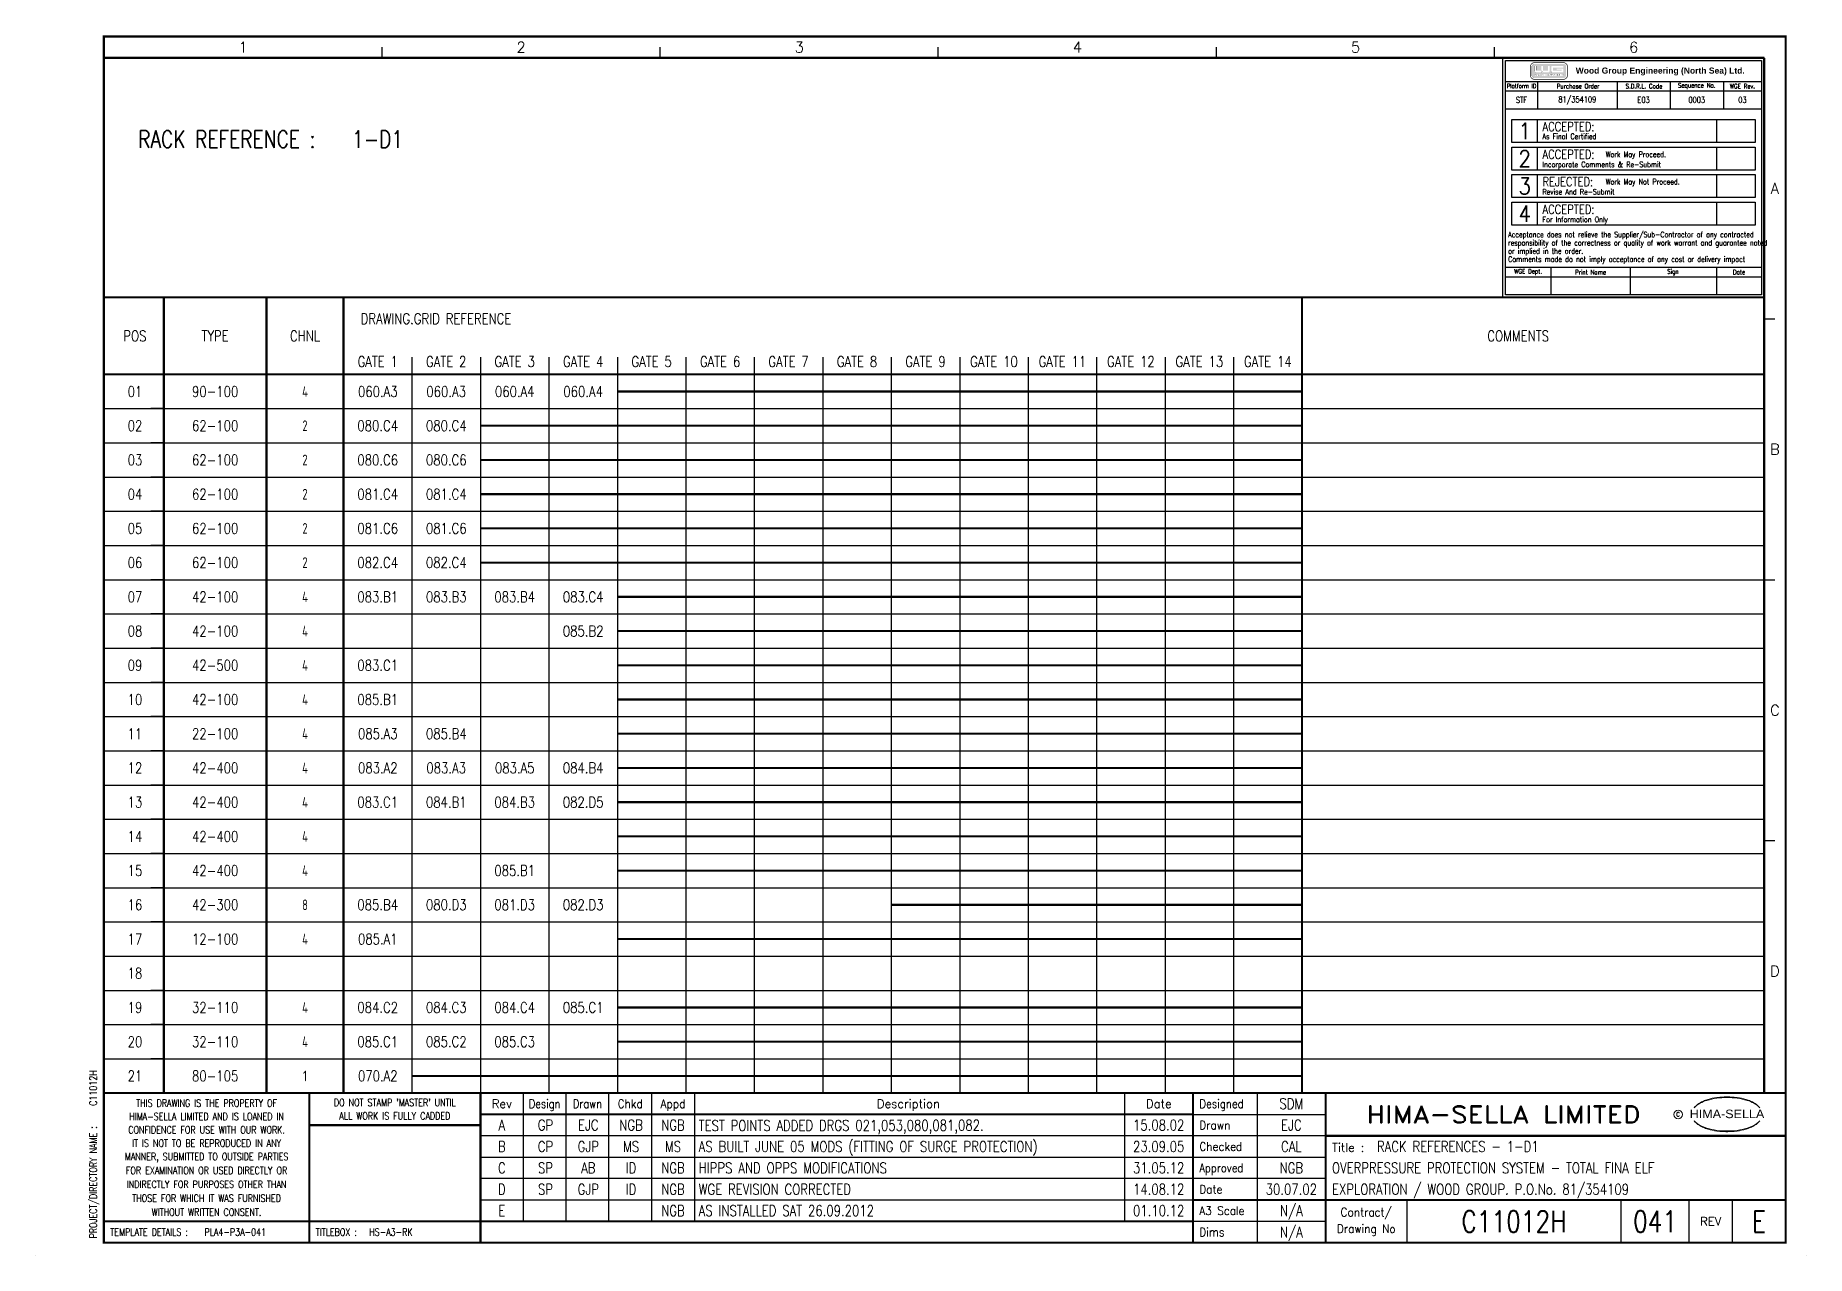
# Model space of a CAD drawing. Extents: x 0 to 414, y 0 to 285.
import ezdxf
from ezdxf.enums import TextEntityAlignment as Align

# ---------------------------------------------------------------- set-up
doc = ezdxf.new("R2010")
doc.units = 0
doc.header["$LTSCALE"] = 5
doc.header["$MEASUREMENT"] = 0
doc.linetypes.add('CONTINU', pattern=[0])
doc.layers.get('0').update_dxf_attribs({"linetype": 'CONTINUOUS'})
for name, color, linetype in [('ADD', 2, 'CONTINUOUS'), ('CATALOGUE', 2, 'CONTINUOUS'), ('COL', 2, 'CONTINU'), ('COM', 2, 'CONTINUOUS'), ('DES', 2, 'CONTINUOUS'), ('ELAC003$', 7, 'CONTINUOUS'), ('GROUP', 2, 'CONTINUOUS'), ('LAB', 2, 'CONTINUOUS'), ('LINE', 1, 'CONTINUOUS'), ('LOCATION', 2, 'CONTINUOUS'), ('RACK', 2, 'CONTINUOUS'), ('RECORD', 2, 'CONTINUOUS'), ('ROW', 2, 'CONTINU'), ('SLOT', 2, 'CONTINUOUS'), ('SNA', 2, 'CONTINUOUS'), ('TEXT', 2, 'CONTINUOUS'), ('TPOL', 3, 'CONTINUOUS'), ('UPS', 2, 'CONTINUOUS'), ('XR_FUNCTION', 2, 'CONTINUOUS'), ('XR_MAIN', 2, 'CONTINUOUS'), ('ZONE', 2, 'CONTINUOUS')]:
    doc.layers.add(name, color=color, linetype=linetype)
doc.styles.add('ARIAL', font='ARIAL.TTF', dxfattribs={"height": 2.5})
doc.styles.add('CATALOGU', font='romans.shx', dxfattribs={"width": 0.8})
doc.styles.add('CROSSREF', font='ROMANS.shx', dxfattribs={"width": 0.8, "height": 1})
doc.styles.add('FUNCTION', font='romans.shx', dxfattribs={"width": 0.8, "height": 2.5})
doc.styles.add('GROUP', font='romans.shx', dxfattribs={"width": 0.8, "height": 2.5})
doc.styles.add('ISOCP', font='ISOCP.shx')
doc.styles.add('LOCATION', font='ROMANS.shx', dxfattribs={"width": 0.8, "height": 2.5})
doc.styles.add('PINS', font='romans.shx', dxfattribs={"width": 0.8, "height": 2})
doc.styles.add('RACK', font='romans.shx', dxfattribs={"width": 0.8, "height": 2})
doc.styles.add('REFERENC', font='romans.shx', dxfattribs={"width": 0.8})
doc.styles.add('ROMAND', font='ROMAND')
doc.styles.add('ROMANS', font='romans.shx', dxfattribs={"width": 0.8})
doc.styles.add('SLOT', font='romans.shx', dxfattribs={"width": 0.8, "height": 2})
doc.styles.add('SYMBOL', font='romans.shx', dxfattribs={"width": 0.8})
doc.styles.add('ZONE', font='ROMANS.shx', dxfattribs={"width": 0.8, "height": 2.5})

msp = doc.modelspace()

# ---------------------------------------------------------------- texts
at = {"color": 1, "linetype": 'Continuous', "insert": (359.95, 277.74), "char_height": 1.422, "width": 44.5028, "attachment_point": 1}
msp.add_mtext('{\\fSwis721 BT|b1|i0|c0|p34;Wood Group Engineering (North Sea) Ltd.}', dxfattribs=at)
at = {"layer": 'ELAC003$', "color": 1, "linetype": 'Continuous', "style": 'ROMANS', "width": 0.8}
for s, height, p in [('Platform ID', 1.0079, (347.3, 273.43)), ('Purchase Order', 1.0665, (360.49, 273.39)), ('S.D.R.L. Code', 1.0665, (375.89, 273.39)), ('Sequence No.', 1.0665, (388.23, 273.39)), ('WGE Rev.', 1.067, (398.91, 273.39)), ('WGE Dept.', 1.067, (348.83, 229.92)), ('Print Name', 1.067, (363.42, 229.92)), ('Sign', 1.067, (382.67, 229.92)), ('Date', 1.067, (398.12, 229.92))]:
    msp.add_text(s, height=height, dxfattribs=at).set_placement(p, align=Align.MIDDLE)
at = {"layer": 'ELAC003$', "color": 3, "linetype": 'Continuous', "style": 'ROMANS'}
for s, height, width, p in [('ACCEPTED:', 2.133, 0.8, (352.19, 263.94)), ('As Final Certified', 1.2798, 0.7333, (352.19, 261.64)), ('ACCEPTED:', 2.133, 0.8, (352.19, 257.45)), ('Work May Proceed.', 1.2798, 0.7333, (366.95, 257.45)), ('Incorporate Comments & Re-Submit', 1.2798, 0.7333, (352.19, 255.08)), ('Revise And Re-Submit', 1.2798, 0.7333, (352.19, 248.68)), ('REJECTED:', 2.133, 0.8, (352.19, 251.05)), ('Work May Not Proceed.', 1.2798, 0.7333, (366.95, 251.05)), ('ACCEPTED:', 2.133, 0.8, (352.19, 244.59)), ('For Information Only', 1.2798, 0.7333, (352.19, 242.22))]:
    msp.add_text(s, height=height, dxfattribs=dict(at, width=width)).set_placement(p, align=Align.MIDDLE_LEFT)
at = {"layer": 'ELAC003$', "color": 3, "linetype": 'Continuous', "style": 'ROMANS', "width": 0.8889}
for s, p in [('1', (348.04, 262.88)), ('2', (348.04, 256.42)), ('3', (348.04, 250.02)), ('4', (348.04, 243.56))]:
    msp.add_text(s, height=3.84, dxfattribs=at).set_placement(p, align=Align.MIDDLE)
at = {"layer": 'ELAC003$', "color": 1, "linetype": 'Continuous', "style": 'ROMANS', "width": 0.7}
for s, p in [('Acceptance does not relieve the Supplier/Sub-Contractor of any contracted', (344.16, 239.33)), ('responsibility of the correctness or quality of work warrant and guarantee noted', (344.16, 237.41)), ('or implied in the order.', (344.16, 235.49)), ('Comments made do not imply acceptance of any cost or delivery impact', (344.16, 233.57))]:
    msp.add_text(s, height=1.2798, dxfattribs=at).set_placement(p, align=Align.TOP_LEFT)
at = {"layer": 'TEXT', "style": 'ROMANS', "width": 0.8}
for s, p in [('STF', (347.28, 270.18)), ('81/354109', (360.33, 270.18)), ('E03', (375.81, 270.18)), ('0003', (388.23, 270.18)), ('03', (398.91, 270.18))]:
    msp.add_text(s, height=1.422, dxfattribs=at).set_placement(p, align=Align.MIDDLE)
at = {"layer": 'UPS', "insert": (155, 31.64), "char_height": 2.5, "width": 99, "attachment_point": 1, "rotation": 0.063, "style": 'ROMANS'}
msp.add_mtext('TEST POINTS ADDED DRGS 021,053,080,081,082. \\P', dxfattribs=at)
at = {"layer": 'UPS', "char_height": 2.5, "width": 99, "attachment_point": 1, "style": 'ROMANS'}
for s, insert in [('AS BUILT JUNE 05 MODS (FITTING OF SURGE PROTECTION)', (155, 26.75)), ('HIPPS AND OPPS MODIFICATIONS', (155, 21.75)), ('WGE REVISION CORRECTED', (155, 16.75)), ('AS INSTALLED SAT 26.09.2012', (155, 11.75))]:
    msp.add_mtext(s, dxfattribs=dict(at, insert=insert))

# ---------------------------------------------------------------- blocks, each defined once
blk = doc.blocks.new('HS-A3-RK')
at = {"color": 1}
for p, q in [((81, 280), (81, 282.5)), ((146, 280), (146, 282.5)), ((211, 280), (211, 282.5)), ((276, 280), (276, 282.5)), ((341, 280), (341, 282.5)), ((404, 219), (406.5, 219)), ((404, 158), (406.5, 158)), ((404, 97), (406.5, 97)), ((114, 38), (114, 8)), ((124, 8), (124, 38)), ((134, 8), (134, 38)), ((144, 38), (144, 8)), ((154, 38), (154, 8)), ((254.5, 38), (254.5, 8)), ((285.5, 38), (285.5, 3)), ((270.5, 33), (301.5, 33)), ((301.5, 28), (104, 28)), ((104, 23), (301.5, 23)), ((301.5, 18), (104, 18)), ((104, 13), (270.5, 13)), ((320.5, 13), (320.5, 3)), ((370.5, 13), (370.5, 3)), ((386.5, 3), (386.5, 13)), ((396.5, 13), (396.5, 3)), ((301.5, 8), (270.5, 8)), ((0, 0), (0, 0.025)), ((413.9, 0), (413.9, 0.025))]:
    blk.add_line(p, q, dxfattribs=at)
for p, q in [((88, 210), (88, 38)), ((104, 210), (104, 38)), ((120, 210), (120, 38)), ((136, 210), (136, 38)), ((152, 210), (152, 38)), ((168, 210), (168, 38)), ((184, 210), (184, 38)), ((200, 210), (200, 38)), ((216, 210), (216, 38)), ((232, 210), (232, 38)), ((248, 210), (248, 38)), ((264, 210), (264, 38)), ((280, 210), (280, 38))]:
    blk.add_line(p, q)
at = {"linetype": 'Continuous'}
for p, q in [((16, 198), (404, 198)), ((16, 190), (404, 190)), ((16, 182), (404, 182)), ((16, 174), (404, 174)), ((16, 166), (404, 166)), ((16, 158), (404, 158)), ((16, 150), (404, 150)), ((16, 142), (404, 142)), ((16, 134), (404, 134)), ((16, 126), (404, 126)), ((16, 118), (404, 118)), ((16, 110), (404, 110)), ((16, 102), (404, 102)), ((16, 94), (404, 94)), ((16, 86), (404, 86)), ((16, 78), (404, 78)), ((16, 70), (404, 70)), ((16, 62), (404, 62)), ((16, 54), (404, 54)), ((16, 46), (404, 46))]:
    blk.add_line(p, q, dxfattribs=at)
at = {"color": 1, "const_width": 0.5}
blk.add_lwpolyline([(16, 3), (409, 3), (409, 285), (16, 285)], close=True, dxfattribs=at)
for points in [[(16, 280), (404, 280)], [(404, 38), (404, 280)], [(409, 38), (16, 38)], [(64, 3), (64, 38)], [(104, 3), (104, 38)], [(270.5, 38), (270.5, 3)], [(301.5, 3), (301.5, 38)], [(270.5, 33), (104, 33)], [(104, 30.5), (64, 30.5)], [(409, 28), (301.5, 28)], [(270.5, 13), (409, 13)], [(270.5, 8), (16, 8)]]:
    blk.add_lwpolyline(points, dxfattribs=at)
at = {"linetype": 'Continuous', "const_width": 0.5}
for points in [[(16, 224), (404, 224)], [(16, 206), (404, 206)]]:
    blk.add_lwpolyline(points, dxfattribs=at)
at = {"const_width": 0.5}
for points in [[(30, 224), (30, 38)], [(54, 224), (54, 38)], [(72, 224), (72, 38)], [(296, 224), (296, 38)]]:
    blk.add_lwpolyline(points, dxfattribs=at)
at = {"color": 3, "lineweight": 13}
blk.add_circle((383.8795, 33), 1, dxfattribs=at)
for centre, radius, start, end in [((392.604, 29.3277), 7.2401, 106.0532, 133.5024), ((392.8763, 29.5135), 7.2999, 130.419, 136.057), ((392.1149, 30.6001), 5.9804, 122.244, 131.6154), ((391.752, 31.2819), 5.2104, 111.8206, 122.8668), ((393.7772, 27.1992), 9.7601, 107.5931, 113.9452), ((395.0991, 20.9965), 15.9367, 89.2698, 106.3911), ((394.0978, 26.015), 10.9859, 96.0146, 107.3203), ((395.2933, 18.8099), 18.2818, 92.8917, 97.3734), ((395.2419, 21.3644), 15.7281, 89.7805, 93.1738), ((395.5053, 20.9965), 15.9367, 73.6089, 90.7302), ((395.3626, 21.3644), 15.7281, 86.8262, 90.2195), ((395.3112, 18.8099), 18.2818, 82.6266, 87.1083), ((396.5067, 26.015), 10.9859, 72.6797, 83.9854), ((396.8272, 27.1992), 9.7601, 66.0548, 72.4069), ((398.0005, 29.3277), 7.2401, 46.4976, 73.9468), ((398.8524, 31.2819), 5.2104, 57.1332, 68.1794), ((398.4895, 30.6001), 5.9804, 48.3846, 57.756), ((397.7282, 29.5135), 7.2999, 43.943, 49.581), ((392.8763, 36.545), 7.2999, 223.943, 229.581), ((392.604, 36.7308), 7.2401, 226.4976, 253.9468), ((392.1149, 35.4585), 5.9804, 228.3846, 237.756), ((391.752, 34.7766), 5.2104, 237.1332, 248.1794), ((393.7772, 38.8593), 9.7601, 246.0548, 252.4069), ((395.0991, 45.062), 15.9367, 253.6089, 270.7302), ((394.0978, 40.0435), 10.9859, 252.6797, 263.9854), ((395.2933, 47.2486), 18.2818, 262.6266, 267.1083), ((395.2419, 44.6941), 15.7281, 266.8262, 270.2195), ((395.5053, 45.062), 15.9367, 269.2698, 286.3911), ((395.3626, 44.6941), 15.7281, 269.7805, 273.1738), ((395.3112, 47.2486), 18.2818, 272.8917, 277.3734), ((396.5067, 40.0435), 10.9859, 276.0146, 287.3203), ((396.8272, 38.8593), 9.7601, 287.5931, 293.9452), ((398.0005, 36.7308), 7.2401, 286.0532, 313.5024), ((398.8524, 34.7766), 5.2104, 291.8206, 302.8668), ((398.4895, 35.4585), 5.9804, 302.244, 311.6154), ((397.7282, 36.545), 7.2999, 310.419, 316.057)]:
    blk.add_arc(centre, radius, start, end, dxfattribs=at)
at = {"color": 2, "style": 'ROMAND'}
for s, p in [('1', (48.5, 282.5)), ('2', (113.5, 282.5)), ('3', (178.5, 282.5)), ('4', (243.5, 282.5)), ('5', (308.5, 282.5)), ('6', (373.5, 282.5)), ('A', (406.5, 249.5)), ('B', (406.5, 188.5)), ('C', (406.5, 127.5)), ('D', (406.5, 66.5))]:
    blk.add_text(s, height=2.5, dxfattribs=at).set_placement(p, align=Align.MIDDLE)
at = {"color": 2, "linetype": 'Continuous', "style": 'ROMANS', "width": 0.8}
for s, height, p in [('RACK REFERENCE :', 4, (24, 261)), ('DRAWING.GRID REFERENCE', 2.5, (76, 219))]:
    blk.add_text(s, height=height, dxfattribs=at).set_placement(p, align=Align.MIDDLE_LEFT)
for s, p in [('POS', (23.25, 215)), ('TYPE', (42, 215)), ('CHNL', (63, 215)), ('COMMENTS', (346.5, 215)), ('GATE 1', (80, 209)), ('GATE 2', (96, 209)), ('GATE 3', (112, 209)), ('GATE 4', (128, 209)), ('GATE 5', (144, 209)), ('GATE 6', (160, 209)), ('GATE 7', (176, 209)), ('GATE 8', (192, 209)), ('GATE 9', (208, 209)), ('GATE 10', (224, 209)), ('GATE 11', (240, 209)), ('GATE 12', (256, 209)), ('GATE 13', (272, 209)), ('GATE 14', (288, 209)), ('01', (23.25, 202)), ('02', (23.25, 194)), ('03', (23.25, 186)), ('04', (23.25, 178)), ('05', (23.25, 170)), ('06', (23.25, 162)), ('07', (23.25, 154)), ('08', (23.25, 146)), ('09', (23.25, 138)), ('10', (23.25, 130)), ('11', (23.25, 122)), ('12', (23.25, 114)), ('13', (23.25, 106)), ('14', (23.25, 98)), ('15', (23.25, 90)), ('16', (23.25, 82)), ('17', (23.25, 74)), ('18', (23.25, 66)), ('19', (23.25, 58)), ('20', (23.25, 50)), ('21', (23.25, 42))]:
    blk.add_text(s, height=2.5, dxfattribs=at).set_placement(p, align=Align.MIDDLE)
at = {"color": 3, "lineweight": 13, "style": 'ROMANS', "width": 0.8}
for s, p in [('HIMA-SELLA LIMITED AND IS LOANED IN', (40, 32.5193)), ('THIS DRAWING IS THE PROPERTY OF', (40, 35.6443)), ("DO NOT STAMP 'MASTER' UNTIL", (84, 35.7693)), ('ALL WORK IS FULLY CADDED', (84, 32.6443)), ('CONFIDENCE FOR USE WITH OUR WORK.', (40, 29.3879)), ('IT IS NOT TO BE REPRODUCED IN ANY', (40, 26.2629)), ('MANNER, SUBMITTED TO OUTSIDE PARTIES', (40, 23.1379)), ('FOR EXAMINATION OR USED DIRECTLY OR', (40, 19.9054)), ('INDIRECTLY FOR PURPOSES OTHER THAN', (40, 16.6554)), ('THOSE FOR WHICH IT WAS FURNISHED', (40, 13.4054)), ('WITHOUT WRITTEN CONSENT.', (40, 10.1554))]:
    blk.add_text(s, height=1.7, dxfattribs=at).set_placement(p, align=Align.MIDDLE_CENTER)
at = {"color": 4, "style": 'ROMAND'}
for s, p in [('Rev', (109, 34.5)), ('Description', (204, 34.5)), ('Date', (262.5, 34.5))]:
    blk.add_text(s, height=2, dxfattribs=at).set_placement(p, align=Align.CENTER)
for s, width, p in [('Design', 0.85, (119, 34.5)), ('Drawn', 0.85, (129, 34.5)), ('Chkd', 0.9, (139, 34.5)), ('Appd', 0.9, (149, 34.5))]:
    blk.add_text(s, height=2, dxfattribs=dict(at, width=width)).set_placement(p, align=Align.CENTER)
for s, width, p in [('Designed', 0.87, (272, 34.5)), ('Drawn', 0.9, (272, 29.5)), ('Checked', 0.9, (272, 24.5)), ('Approved', 0.85, (272, 19.5)), ('Date', 0.9, (272, 14.5)), ('A3 Scale', 0.9, (272, 9.5)), ('Dims', 0.9, (272, 4.5))]:
    blk.add_text(s, height=2, dxfattribs=dict(at, width=width)).set_placement(p)
at = {"color": 1, "style": 'ROMAND', "width": 1.15}
blk.add_text('HIMA-SELLA LIMITED', height=4, dxfattribs=at).set_placement((343.0965, 33), align=Align.MIDDLE)
at = {"color": 3, "lineweight": 13, "style": 'ROMANS', "width": 0.8}
blk.add_text('C', height=1, dxfattribs=at).set_placement((383.8436, 32.5), align=Align.CENTER)
at = {"color": 1, "style": 'ARIAL', "width": 1.05}
blk.add_text('HIMA-SELLA', height=2, dxfattribs=at).set_placement((395.3022, 32.1293), align=Align.CENTER)
at = {"color": 3, "style": 'ROMANS', "width": 0.8}
blk.add_text('PROJECT/DIRECTORY NAME :', height=1.7, rotation=90, dxfattribs=at).set_placement((13.5, 4), align=Align.MIDDLE_LEFT)
at = {"color": 4, "style": 'ROMAND'}
blk.add_text('Title :', height=2, dxfattribs=at).set_placement((303, 24.25))
at = {"color": 4, "style": 'ROMAND', "width": 0.9}
for s, p in [('Contract/', (311, 10)), ('Drawing No', (311, 6))]:
    blk.add_text(s, height=2, dxfattribs=at).set_placement(p, align=Align.MIDDLE)
at = {"color": 4, "style": 'ROMAND'}
blk.add_text('REV', height=2, dxfattribs=at).set_placement((391.5, 8), align=Align.MIDDLE)
at = {"color": 3, "style": 'ROMANS', "width": 0.8}
for s, p in [('TEMPLATE DETAILS :', (17.5, 5.5)), ('TITLEBOX :', (65.5, 5.5)), ('HS-A3-RK', (78, 5.5))]:
    blk.add_text(s, height=1.7, dxfattribs=at).set_placement(p, align=Align.MIDDLE_LEFT)
at = {"layer": 'COL', "style": 'ROMAND', "flags": 9}
for tag, p in [('COL1', (48.5, 282.5)), ('COL2', (113.5, 282.5)), ('COL3', (178.5, 282.5)), ('COL4', (243.5, 282.5)), ('COL5', (308.5, 282.5)), ('COL6', (373.5, 282.5))]:
    blk.add_attdef(tag, p, '', height=2.5, dxfattribs=at)
at = {"layer": 'ROW', "style": 'ROMAND', "flags": 9}
for tag, p in [('ROW1', (406.5, 249.5)), ('ROW2', (406.5, 188.5)), ('ROW3', (406.5, 127.5)), ('ROW4', (406.5, 66.5))]:
    blk.add_attdef(tag, p, '', height=2.5, dxfattribs=at)
at = {"layer": 'UPS', "style": 'ROMANS', "width": 0.8, "flags": 8}
for tag, height, p in [('PLANOS->OBS1', 4, (74, 261)), ('PLANOS->OBS4', 2.5, (107, 5.5))]:
    blk.add_attdef(tag, text='', height=height, dxfattribs=at).set_placement(p, align=Align.MIDDLE_LEFT)
at = {"layer": 'UPS', "color": 3, "style": 'ROMANS', "width": 0.8, "flags": 8}
blk.add_attdef('PROJS->NOMPRO', text='', height=1.7, rotation=90, dxfattribs=at).set_placement((13.5, 35), align=Align.MIDDLE_LEFT)
at = {"layer": 'UPS', "style": 'ROMANS', "width": 3.1263, "flags": 8}
blk.add_attdef('PLANOS->MCAN1', text='', height=2.5, rotation=0.061173, dxfattribs=at).set_placement((155, 31.6443), (254, 31.75), align=Align.FIT)
at = {"layer": 'UPS', "style": 'ROMANS', "width": 0.8, "flags": 8}
for tag, height, p in [('PLANOS->VERIF', 2.5, (293.5, 34.25)), ('PLANOS->CANVI1', 2.5, (109, 29.25)), ('PLANOS->NCAN1', 2.5, (149, 29.25)), ('PLANOS->DCAN1', 2.5, (262.5, 29.25)), ('PLANOS->ORIG', 2.5, (293.5, 29.25)), ('PLANOS->CANVI2', 2.5, (109, 24.25)), ('PLANOS->NCAN2', 2.5, (149, 24.25)), ('PLANOS->DCAN2', 2.5, (262.5, 24.25)), ('PLANOS->HECHF', 2.5, (293.5, 24.25)), ('PLANOS->CANVI3', 2.5, (109, 19.25)), ('PLANOS->NCAN3', 2.5, (149, 19.25)), ('PLANOS->DCAN3', 2.5, (262.5, 19.25)), ('PLANOS->HECHD', 2.5, (293.5, 19.25)), ('PLANOS->CANVI4', 2.5, (109, 14.25)), ('PLANOS->NCAN4', 2.5, (149, 14.25)), ('PLANOS->DCAN4', 2.5, (262.5, 14.25)), ('PLANOS->DATACREA', 2.5, (293.5, 14.25)), ('PLANOS->CANVI5', 2.5, (109, 9.25)), ('PLANOS->NCAN5', 2.5, (149, 9.25)), ('PLANOS->DCAN5', 2.5, (262.5, 9.25)), ('PLANOS->NR1', 2.5, (293.5, 9.25)), ('PROJS->DESCPRO3', 5, (345.5, 5.5)), ('PLANOS->PLANO', 5, (378.5, 5.5)), ('PLANOS->USER', 5, (402.75, 5.5)), ('PLANOS->NR2', 2.5, (293.5, 4.25))]:
    blk.add_attdef(tag, text='', height=height, dxfattribs=at).set_placement(p, align=Align.CENTER)
at = {"layer": 'UPS', "style": 'ROMANS', "flags": 8}
for tag, width, p, p2 in [('PLANOS->MCAN2', 3.0574, (155, 26.75), (254, 26.75)), ('PLANOS->MCAN3', 3.0574, (155, 21.75), (254, 21.75)), ('PLANOS->MCAN4', 3.0462, (155, 16.75), (254, 16.75)), ('PLANOS->MCAN5', 3.0574, (155, 11.75), (254, 11.75))]:
    blk.add_attdef(tag, text='', height=2.5, dxfattribs=dict(at, width=width)).set_placement(p, p2, align=Align.FIT)
at = {"layer": 'UPS', "style": 'ROMANS', "width": 0.8, "flags": 8}
blk.add_attdef('PLANOS->DENOM', (313.5, 24.25), '', height=2.5, dxfattribs=at)
at = {"layer": 'UPS', "color": 4, "style": 'ROMANS', "width": 0.8, "flags": 8}
for tag, p in [('PROJS->DESCPRO1', (303, 19.25)), ('PROJS->DESCPRO2', (303, 14.25))]:
    blk.add_attdef(tag, p, '', height=2.5, dxfattribs=at)
at = {"layer": 'UPS', "color": 3, "style": 'ROMANS', "width": 0.8, "flags": 8}
blk.add_attdef('PLANOS->PROTOTIPO', text='', height=1.7, dxfattribs=at).set_placement((39.5, 5.5), align=Align.MIDDLE_LEFT)
blk = doc.blocks.new('22-100')
blk.add_line((0, 0), (-3, 0))
at = {"linetype": 'Continuous', "const_width": 0.5}
blk.add_lwpolyline([(106, -4), (266, -4)], dxfattribs=at)
at = {"layer": 'ADD', "style": 'PINS', "width": 0.8, "flags": 1}
for tag, p in [('ADD1', (47, -9)), ('ADD2', (63, -9)), ('ADD3', (79, -9)), ('ADD4', (95, -9))]:
    blk.add_attdef(tag, p, '', height=1, dxfattribs=at)
at = {"layer": 'CATALOGUE', "style": 'CATALOGU', "width": 0.8, "flags": 1}
blk.add_attdef('CATALOGUE', (288, -3), '', height=1, dxfattribs=at)
at = {"layer": 'COM', "style": 'PINS', "width": 0.8}
for tag, p in [('COM1', (268, -2)), ('COM3', (322, -2)), ('COM2', (268, -6)), ('COM4', (322, -6))]:
    blk.add_attdef(tag, text='', height=2, dxfattribs=at).set_placement(p, align=Align.MIDDLE_LEFT)
at = {"layer": 'DES', "style": 'PINS', "width": 0.8, "flags": 1}
for tag, p in [('DES1', (47, -11)), ('DES2', (63, -11)), ('DES3', (79, -11)), ('DES4', (95, -11))]:
    blk.add_attdef(tag, p, '', height=1, dxfattribs=at)
at = {"layer": 'GROUP', "style": 'GROUP', "width": 0.8, "flags": 1}
blk.add_attdef('GROUP', (288, -9), '', height=1, dxfattribs=at)
at = {"layer": 'LAB', "style": 'PINS', "width": 0.8, "flags": 1}
for tag, p in [('LAB1', (47, -2)), ('LAB2', (63, -2)), ('LAB3', (79, -2)), ('LAB4', (95, -2))]:
    blk.add_attdef(tag, p, '', height=1, dxfattribs=at)
at = {"layer": 'LOCATION', "style": 'LOCATION', "width": 0.8, "flags": 1}
blk.add_attdef('LOCATION', (288, 1), '', height=1, dxfattribs=at)
at = {"layer": 'RACK', "style": 'RACK', "width": 0.8, "flags": 1}
blk.add_attdef('RACK', (288, -13), '', height=1, dxfattribs=at)
at = {"layer": 'RECORD', "style": 'REFERENC', "width": 0.8}
blk.add_attdef('RECORD', text='', height=2.5, dxfattribs=at).set_placement((12, -4), align=Align.MIDDLE)
at = {"layer": 'SLOT', "style": 'SLOT', "width": 0.8, "flags": 1}
blk.add_attdef('SLOT', (288, -11), '', height=1, dxfattribs=at)
at = {"layer": 'SNA', "style": 'SYMBOL', "width": 0.8, "flags": 1}
blk.add_attdef('SNA', (288, -1), '', height=1, dxfattribs=at)
at = {"layer": 'TEXT', "linetype": 'Continuous', "style": 'ISOCP', "width": 0.8}
blk.add_text('4', height=2.5, dxfattribs=at).set_placement((33, -4), align=Align.MIDDLE)
at = {"layer": 'TPOL', "style": 'PINS', "width": 0.8, "flags": 1}
for tag, p in [('CN1', (47, -7)), ('CN2', (63, -7)), ('CN3', (79, -7)), ('CN4', (95, -7))]:
    blk.add_attdef(tag, p, '', height=1, dxfattribs=at)
at = {"layer": 'XR_FUNCTION', "style": 'FUNCTION', "width": 0.8, "flags": 1}
blk.add_attdef('XR_FUNCTION', (288, -5), '', height=1, dxfattribs=at)
at = {"layer": 'XR_MAIN', "style": 'CROSSREF', "width": 0.8, "flags": 1}
blk.add_attdef('XR_MAIN', (288, 3), '', height=1, dxfattribs=at)
at = {"layer": 'XR_MAIN', "style": 'CROSSREF', "width": 0.8}
for tag, p in [('XR_MAIN1', (50, -4)), ('XR_MAIN2', (66, -4)), ('XR_MAIN3', (82, -4)), ('XR_MAIN4', (98, -4))]:
    blk.add_attdef(tag, text='', height=2.5, dxfattribs=at).set_placement(p, align=Align.MIDDLE)
at = {"layer": 'ZONE', "style": 'ZONE', "width": 0.8, "flags": 1}
blk.add_attdef('ZONE', (288, -7), '', height=1, dxfattribs=at)
blk = doc.blocks.new('80-106')
blk.add_line((0, 0), (-3, 0))
at = {"linetype": 'Continuous', "const_width": 0.5}
blk.add_lwpolyline([(58, -4), (266, -4)], dxfattribs=at)
at = {"layer": 'ADD', "style": 'PINS', "width": 0.8, "flags": 1}
blk.add_attdef('ADD1', (47, -9), '', height=1, dxfattribs=at)
at = {"layer": 'CATALOGUE', "style": 'CATALOGU', "width": 0.8, "flags": 1}
blk.add_attdef('CATALOGUE', (288, -3), '', height=1, dxfattribs=at)
at = {"layer": 'COM', "style": 'PINS', "width": 0.8}
for tag, p in [('COM1', (268, -2)), ('COM3', (322, -2)), ('COM2', (268, -6)), ('COM4', (322, -6))]:
    blk.add_attdef(tag, text='', height=2, dxfattribs=at).set_placement(p, align=Align.MIDDLE_LEFT)
at = {"layer": 'DES', "style": 'PINS', "width": 0.8, "flags": 1}
blk.add_attdef('DES1', (47, -11), '', height=1, dxfattribs=at)
at = {"layer": 'GROUP', "style": 'GROUP', "width": 0.8, "flags": 1}
blk.add_attdef('GROUP', (288, -9), '', height=1, dxfattribs=at)
at = {"layer": 'LAB', "style": 'PINS', "width": 0.8, "flags": 1}
blk.add_attdef('LAB1', (47, -2), '', height=1, dxfattribs=at)
at = {"layer": 'LOCATION', "style": 'LOCATION', "width": 0.8, "flags": 1}
blk.add_attdef('LOCATION', (288, 1), '', height=1, dxfattribs=at)
at = {"layer": 'RACK', "style": 'RACK', "width": 0.8, "flags": 1}
blk.add_attdef('RACK', (288, -13), '', height=1, dxfattribs=at)
at = {"layer": 'RECORD', "style": 'REFERENC', "width": 0.8}
blk.add_attdef('RECORD', text='', height=2.5, dxfattribs=at).set_placement((12, -4), align=Align.MIDDLE)
at = {"layer": 'SLOT', "style": 'SLOT', "width": 0.8, "flags": 1}
blk.add_attdef('SLOT', (288, -11), '', height=1, dxfattribs=at)
at = {"layer": 'SNA', "style": 'SYMBOL', "width": 0.8, "flags": 1}
blk.add_attdef('SNA', (288, -1), '', height=1, dxfattribs=at)
at = {"layer": 'TEXT', "linetype": 'Continuous', "style": 'ISOCP', "width": 0.8}
blk.add_text('1', height=2.5, dxfattribs=at).set_placement((33, -4), align=Align.MIDDLE)
at = {"layer": 'TEXT', "style": 'CROSSREF', "width": 0.8}
blk.add_attdef('DRG', text='', height=2.5, dxfattribs=at).set_placement((50, -4), align=Align.MIDDLE)
at = {"layer": 'TPOL', "style": 'PINS', "width": 0.8, "flags": 1}
blk.add_attdef('CN1', (47, -7), '', height=1, dxfattribs=at)
at = {"layer": 'XR_FUNCTION', "style": 'FUNCTION', "width": 0.8, "flags": 1}
blk.add_attdef('XR_FUNCTION', (288, -5), '', height=1, dxfattribs=at)
at = {"layer": 'XR_MAIN', "style": 'CROSSREF', "width": 0.8, "flags": 1}
blk.add_attdef('XR_MAIN', (288, 3), '', height=1, dxfattribs=at)
at = {"layer": 'XR_MAIN', "style": 'CROSSREF', "width": 0.8}
blk.add_attdef('XR_MAIN1', text='', height=2.5, dxfattribs=at).set_placement((50, -4), align=Align.MIDDLE)
at = {"layer": 'ZONE', "style": 'ZONE', "width": 0.8, "flags": 1}
blk.add_attdef('ZONE', (288, -7), '', height=1, dxfattribs=at)
blk = doc.blocks.new('32-110')
blk.add_line((0, 0), (-3, 0))
at = {"linetype": 'Continuous', "const_width": 0.5}
blk.add_lwpolyline([(106, -4), (266, -4)], dxfattribs=at)
at = {"layer": 'ADD', "style": 'PINS', "width": 0.8, "flags": 1}
for tag, p in [('ADD1', (47, -9)), ('ADD2', (63, -9)), ('ADD3', (79, -9)), ('ADD4', (95, -9))]:
    blk.add_attdef(tag, p, '', height=1, dxfattribs=at)
at = {"layer": 'CATALOGUE', "style": 'CATALOGU', "width": 0.8, "flags": 1}
blk.add_attdef('CATALOGUE', (288, -3), '', height=1, dxfattribs=at)
at = {"layer": 'COM', "style": 'PINS', "width": 0.8}
for tag, p in [('COM1', (268, -2)), ('COM3', (322, -2)), ('COM2', (268, -6)), ('COM4', (322, -6))]:
    blk.add_attdef(tag, text='', height=2, dxfattribs=at).set_placement(p, align=Align.MIDDLE_LEFT)
at = {"layer": 'DES', "style": 'PINS', "width": 0.8, "flags": 1}
for tag, p in [('DES1', (47, -11)), ('DES2', (63, -11)), ('DES3', (79, -11)), ('DES4', (95, -11))]:
    blk.add_attdef(tag, p, '', height=1, dxfattribs=at)
at = {"layer": 'GROUP', "style": 'GROUP', "width": 0.8, "flags": 1}
blk.add_attdef('GROUP', (288, -9), '', height=1, dxfattribs=at)
at = {"layer": 'LAB', "style": 'PINS', "width": 0.8, "flags": 1}
for tag, p in [('LAB1', (47, -2)), ('LAB2', (63, -2)), ('LAB3', (79, -2)), ('LAB4', (95, -2))]:
    blk.add_attdef(tag, p, '', height=1, dxfattribs=at)
at = {"layer": 'LOCATION', "style": 'LOCATION', "width": 0.8, "flags": 1}
blk.add_attdef('LOCATION', (288, 1), '', height=1, dxfattribs=at)
at = {"layer": 'RACK', "style": 'RACK', "width": 0.8, "flags": 1}
blk.add_attdef('RACK', (288, -13), '', height=1, dxfattribs=at)
at = {"layer": 'RECORD', "style": 'REFERENC', "width": 0.8}
blk.add_attdef('RECORD', text='', height=2.5, dxfattribs=at).set_placement((12, -4), align=Align.MIDDLE)
at = {"layer": 'SLOT', "style": 'SLOT', "width": 0.8, "flags": 1}
blk.add_attdef('SLOT', (288, -11), '', height=1, dxfattribs=at)
at = {"layer": 'SNA', "style": 'SYMBOL', "width": 0.8, "flags": 1}
blk.add_attdef('SNA', (288, -1), '', height=1, dxfattribs=at)
at = {"layer": 'TEXT', "linetype": 'Continuous', "style": 'ISOCP', "width": 0.8}
blk.add_text('4', height=2.5, dxfattribs=at).set_placement((33, -4), align=Align.MIDDLE)
at = {"layer": 'TPOL', "style": 'PINS', "width": 0.8, "flags": 1}
for tag, p in [('CN1', (47, -7)), ('CN2', (63, -7)), ('CN3', (79, -7)), ('CN4', (95, -7))]:
    blk.add_attdef(tag, p, '', height=1, dxfattribs=at)
at = {"layer": 'XR_FUNCTION', "style": 'FUNCTION', "width": 0.8, "flags": 1}
blk.add_attdef('XR_FUNCTION', (288, -5), '', height=1, dxfattribs=at)
at = {"layer": 'XR_MAIN', "style": 'CROSSREF', "width": 0.8, "flags": 1}
blk.add_attdef('XR_MAIN', (288, 3), '', height=1, dxfattribs=at)
at = {"layer": 'XR_MAIN', "style": 'CROSSREF', "width": 0.8}
for tag, p in [('XR_MAIN1', (50, -4)), ('XR_MAIN2', (66, -4)), ('XR_MAIN3', (82, -4)), ('XR_MAIN4', (98, -4))]:
    blk.add_attdef(tag, text='', height=2.5, dxfattribs=at).set_placement(p, align=Align.MIDDLE)
at = {"layer": 'ZONE', "style": 'ZONE', "width": 0.8, "flags": 1}
blk.add_attdef('ZONE', (288, -7), '', height=1, dxfattribs=at)
blk = doc.blocks.new('42-400')
blk.add_line((0, 0), (-3, 0))
at = {"linetype": 'Continuous', "const_width": 0.5}
blk.add_lwpolyline([(106, -4), (266, -4)], dxfattribs=at)
at = {"layer": 'ADD', "style": 'PINS', "width": 0.8, "flags": 1}
for tag, p in [('ADD1', (47, -9)), ('ADD2', (63, -9)), ('ADD3', (79, -9)), ('ADD4', (95, -9))]:
    blk.add_attdef(tag, p, '', height=1, dxfattribs=at)
at = {"layer": 'CATALOGUE', "style": 'CATALOGU', "width": 0.8, "flags": 1}
blk.add_attdef('CATALOGUE', (288, -3), '', height=1, dxfattribs=at)
at = {"layer": 'COM', "style": 'PINS', "width": 0.8}
for tag, p in [('COM1', (268, -2)), ('COM3', (322, -2)), ('COM2', (268, -6)), ('COM4', (322, -6))]:
    blk.add_attdef(tag, text='', height=2, dxfattribs=at).set_placement(p, align=Align.MIDDLE_LEFT)
at = {"layer": 'DES', "style": 'PINS', "width": 0.8, "flags": 1}
for tag, p in [('DES1', (47, -11)), ('DES2', (63, -11)), ('DES3', (79, -11)), ('DES4', (95, -11))]:
    blk.add_attdef(tag, p, '', height=1, dxfattribs=at)
at = {"layer": 'GROUP', "style": 'GROUP', "width": 0.8, "flags": 1}
blk.add_attdef('GROUP', (288, -9), '', height=1, dxfattribs=at)
at = {"layer": 'LAB', "style": 'PINS', "width": 0.8, "flags": 1}
for tag, p in [('LAB1', (47, -2)), ('LAB2', (63, -2)), ('LAB3', (79, -2)), ('LAB4', (95, -2))]:
    blk.add_attdef(tag, p, '', height=1, dxfattribs=at)
at = {"layer": 'LOCATION', "style": 'LOCATION', "width": 0.8, "flags": 1}
blk.add_attdef('LOCATION', (288, 1), '', height=1, dxfattribs=at)
at = {"layer": 'RACK', "style": 'RACK', "width": 0.8, "flags": 1}
blk.add_attdef('RACK', (288, -13), '', height=1, dxfattribs=at)
at = {"layer": 'RECORD', "style": 'REFERENC', "width": 0.8}
blk.add_attdef('RECORD', text='', height=2.5, dxfattribs=at).set_placement((12, -4), align=Align.MIDDLE)
at = {"layer": 'SLOT', "style": 'SLOT', "width": 0.8, "flags": 1}
blk.add_attdef('SLOT', (288, -11), '', height=1, dxfattribs=at)
at = {"layer": 'SNA', "style": 'SYMBOL', "width": 0.8, "flags": 1}
blk.add_attdef('SNA', (288, -1), '', height=1, dxfattribs=at)
at = {"layer": 'TEXT', "linetype": 'Continuous', "style": 'ISOCP', "width": 0.8}
blk.add_text('4', height=2.5, dxfattribs=at).set_placement((33, -4), align=Align.MIDDLE)
at = {"layer": 'TPOL', "style": 'PINS', "width": 0.8, "flags": 1}
for tag, p in [('CN1', (47, -7)), ('CN2', (63, -7)), ('CN3', (79, -7)), ('CN4', (95, -7))]:
    blk.add_attdef(tag, p, '', height=1, dxfattribs=at)
at = {"layer": 'XR_FUNCTION', "style": 'FUNCTION', "width": 0.8, "flags": 1}
blk.add_attdef('XR_FUNCTION', (288, -5), '', height=1, dxfattribs=at)
at = {"layer": 'XR_MAIN', "style": 'CROSSREF', "width": 0.8, "flags": 1}
blk.add_attdef('XR_MAIN', (288, 3), '', height=1, dxfattribs=at)
at = {"layer": 'XR_MAIN', "style": 'CROSSREF', "width": 0.8}
for tag, p in [('XR_MAIN1', (50, -4)), ('XR_MAIN2', (66, -4)), ('XR_MAIN3', (82, -4)), ('XR_MAIN4', (98, -4))]:
    blk.add_attdef(tag, text='', height=2.5, dxfattribs=at).set_placement(p, align=Align.MIDDLE)
at = {"layer": 'ZONE', "style": 'ZONE', "width": 0.8, "flags": 1}
blk.add_attdef('ZONE', (288, -7), '', height=1, dxfattribs=at)
blk = doc.blocks.new('42-100')
blk.add_line((0, 0), (-3, 0))
at = {"linetype": 'Continuous', "const_width": 0.5}
blk.add_lwpolyline([(106, -4), (266, -4)], dxfattribs=at)
at = {"layer": 'ADD', "style": 'PINS', "width": 0.8, "flags": 1}
for tag, p in [('ADD1', (47, -9)), ('ADD2', (63, -9)), ('ADD3', (79, -9)), ('ADD4', (95, -9))]:
    blk.add_attdef(tag, p, '', height=1, dxfattribs=at)
at = {"layer": 'CATALOGUE', "style": 'CATALOGU', "width": 0.8, "flags": 1}
blk.add_attdef('CATALOGUE', (288, -3), '', height=1, dxfattribs=at)
at = {"layer": 'COM', "style": 'PINS', "width": 0.8}
for tag, p in [('COM1', (268, -2)), ('COM3', (322, -2)), ('COM2', (268, -6)), ('COM4', (322, -6))]:
    blk.add_attdef(tag, text='', height=2, dxfattribs=at).set_placement(p, align=Align.MIDDLE_LEFT)
at = {"layer": 'DES', "style": 'PINS', "width": 0.8, "flags": 1}
for tag, p in [('DES1', (47, -11)), ('DES2', (63, -11)), ('DES3', (79, -11)), ('DES4', (95, -11))]:
    blk.add_attdef(tag, p, '', height=1, dxfattribs=at)
at = {"layer": 'GROUP', "style": 'GROUP', "width": 0.8, "flags": 1}
blk.add_attdef('GROUP', (288, -9), '', height=1, dxfattribs=at)
at = {"layer": 'LAB', "style": 'PINS', "width": 0.8, "flags": 1}
for tag, p in [('LAB1', (47, -2)), ('LAB2', (63, -2)), ('LAB3', (79, -2)), ('LAB4', (95, -2))]:
    blk.add_attdef(tag, p, '', height=1, dxfattribs=at)
at = {"layer": 'LOCATION', "style": 'LOCATION', "width": 0.8, "flags": 1}
blk.add_attdef('LOCATION', (288, 1), '', height=1, dxfattribs=at)
at = {"layer": 'RACK', "style": 'RACK', "width": 0.8, "flags": 1}
blk.add_attdef('RACK', (288, -13), '', height=1, dxfattribs=at)
at = {"layer": 'RECORD', "style": 'REFERENC', "width": 0.8}
blk.add_attdef('RECORD', text='', height=2.5, dxfattribs=at).set_placement((12, -4), align=Align.MIDDLE)
at = {"layer": 'SLOT', "style": 'SLOT', "width": 0.8, "flags": 1}
blk.add_attdef('SLOT', (288, -11), '', height=1, dxfattribs=at)
at = {"layer": 'SNA', "style": 'SYMBOL', "width": 0.8, "flags": 1}
blk.add_attdef('SNA', (288, -1), '', height=1, dxfattribs=at)
at = {"layer": 'TEXT', "linetype": 'Continuous', "style": 'ISOCP', "width": 0.8}
blk.add_text('4', height=2.5, dxfattribs=at).set_placement((33, -4), align=Align.MIDDLE)
at = {"layer": 'TPOL', "style": 'PINS', "width": 0.8, "flags": 1}
for tag, p in [('CN1', (47, -7)), ('CN2', (63, -7)), ('CN3', (79, -7)), ('CN4', (95, -7))]:
    blk.add_attdef(tag, p, '', height=1, dxfattribs=at)
at = {"layer": 'XR_FUNCTION', "style": 'FUNCTION', "width": 0.8, "flags": 1}
blk.add_attdef('XR_FUNCTION', (288, -5), '', height=1, dxfattribs=at)
at = {"layer": 'XR_MAIN', "style": 'CROSSREF', "width": 0.8, "flags": 1}
blk.add_attdef('XR_MAIN', (288, 3), '', height=1, dxfattribs=at)
at = {"layer": 'XR_MAIN', "style": 'CROSSREF', "width": 0.8}
for tag, p in [('XR_MAIN1', (50, -4)), ('XR_MAIN2', (66, -4)), ('XR_MAIN3', (82, -4)), ('XR_MAIN4', (98, -4))]:
    blk.add_attdef(tag, text='', height=2.5, dxfattribs=at).set_placement(p, align=Align.MIDDLE)
at = {"layer": 'ZONE', "style": 'ZONE', "width": 0.8, "flags": 1}
blk.add_attdef('ZONE', (288, -7), '', height=1, dxfattribs=at)
blk = doc.blocks.new('62-100')
blk.add_line((0, 0), (-3, 0))
at = {"linetype": 'Continuous', "const_width": 0.5}
blk.add_lwpolyline([(74, -4), (266, -4)], dxfattribs=at)
at = {"layer": 'ADD', "style": 'PINS', "width": 0.8, "flags": 1}
for tag, p in [('ADD1', (47, -9)), ('ADD2', (63, -9))]:
    blk.add_attdef(tag, p, '', height=1, dxfattribs=at)
at = {"layer": 'CATALOGUE', "style": 'CATALOGU', "width": 0.8, "flags": 1}
blk.add_attdef('CATALOGUE', (288, -3), '', height=1, dxfattribs=at)
at = {"layer": 'COM', "style": 'PINS', "width": 0.8}
for tag, p in [('COM1', (268, -2)), ('COM3', (322, -2)), ('COM2', (268, -6)), ('COM4', (322, -6))]:
    blk.add_attdef(tag, text='', height=2, dxfattribs=at).set_placement(p, align=Align.MIDDLE_LEFT)
at = {"layer": 'DES', "style": 'PINS', "width": 0.8, "flags": 1}
for tag, p in [('DES1', (47, -11)), ('DES2', (63, -11))]:
    blk.add_attdef(tag, p, '', height=1, dxfattribs=at)
at = {"layer": 'GROUP', "style": 'GROUP', "width": 0.8, "flags": 1}
blk.add_attdef('GROUP', (288, -9), '', height=1, dxfattribs=at)
at = {"layer": 'LAB', "style": 'PINS', "width": 0.8, "flags": 1}
for tag, p in [('LAB1', (47, -2)), ('LAB2', (63, -2))]:
    blk.add_attdef(tag, p, '', height=1, dxfattribs=at)
at = {"layer": 'LOCATION', "style": 'LOCATION', "width": 0.8, "flags": 1}
blk.add_attdef('LOCATION', (288, 1), '', height=1, dxfattribs=at)
at = {"layer": 'RACK', "style": 'RACK', "width": 0.8, "flags": 1}
blk.add_attdef('RACK', (288, -13), '', height=1, dxfattribs=at)
at = {"layer": 'RECORD', "style": 'REFERENC', "width": 0.8}
blk.add_attdef('RECORD', text='', height=2.5, dxfattribs=at).set_placement((12, -4), align=Align.MIDDLE)
at = {"layer": 'SLOT', "style": 'SLOT', "width": 0.8, "flags": 1}
blk.add_attdef('SLOT', (288, -11), '', height=1, dxfattribs=at)
at = {"layer": 'SNA', "style": 'SYMBOL', "width": 0.8, "flags": 1}
blk.add_attdef('SNA', (288, -1), '', height=1, dxfattribs=at)
at = {"layer": 'TEXT', "linetype": 'Continuous', "style": 'ISOCP', "width": 0.8}
blk.add_text('2', height=2.5, dxfattribs=at).set_placement((33, -4), align=Align.MIDDLE)
at = {"layer": 'TPOL', "style": 'PINS', "width": 0.8, "flags": 1}
for tag, p in [('CN1', (47, -7)), ('CN2', (63, -7))]:
    blk.add_attdef(tag, p, '', height=1, dxfattribs=at)
at = {"layer": 'XR_FUNCTION', "style": 'FUNCTION', "width": 0.8, "flags": 1}
blk.add_attdef('XR_FUNCTION', (288, -5), '', height=1, dxfattribs=at)
at = {"layer": 'XR_MAIN', "style": 'CROSSREF', "width": 0.8, "flags": 1}
blk.add_attdef('XR_MAIN', (288, 3), '', height=1, dxfattribs=at)
at = {"layer": 'XR_MAIN', "style": 'CROSSREF', "width": 0.8}
for tag, p in [('XR_MAIN1', (50, -4)), ('XR_MAIN2', (66, -4))]:
    blk.add_attdef(tag, text='', height=2.5, dxfattribs=at).set_placement(p, align=Align.MIDDLE)
at = {"layer": 'ZONE', "style": 'ZONE', "width": 0.8, "flags": 1}
blk.add_attdef('ZONE', (288, -7), '', height=1, dxfattribs=at)
blk = doc.blocks.new('12-100')
blk.add_line((0, 0), (-3, 0))
at = {"linetype": 'Continuous', "const_width": 0.5}
blk.add_lwpolyline([(106, -4), (266, -4)], dxfattribs=at)
at = {"layer": 'ADD', "style": 'PINS', "width": 0.8, "flags": 1}
for tag, p in [('ADD1', (47, -9)), ('ADD2', (63, -9)), ('ADD3', (79, -9)), ('ADD4', (95, -9))]:
    blk.add_attdef(tag, p, '', height=1, dxfattribs=at)
at = {"layer": 'CATALOGUE', "style": 'CATALOGU', "width": 0.8, "flags": 1}
blk.add_attdef('CATALOGUE', (288, -3), '', height=1, dxfattribs=at)
at = {"layer": 'COM', "style": 'PINS', "width": 0.8}
for tag, p in [('COM1', (268, -2)), ('COM3', (322, -2)), ('COM2', (268, -6)), ('COM4', (322, -6))]:
    blk.add_attdef(tag, text='', height=2, dxfattribs=at).set_placement(p, align=Align.MIDDLE_LEFT)
at = {"layer": 'DES', "style": 'PINS', "width": 0.8, "flags": 1}
for tag, p in [('DES1', (47, -11)), ('DES2', (63, -11)), ('DES3', (79, -11)), ('DES4', (95, -11))]:
    blk.add_attdef(tag, p, '', height=1, dxfattribs=at)
at = {"layer": 'GROUP', "style": 'GROUP', "width": 0.8, "flags": 1}
blk.add_attdef('GROUP', (288, -9), '', height=1, dxfattribs=at)
at = {"layer": 'LAB', "style": 'PINS', "width": 0.8, "flags": 1}
for tag, p in [('LAB1', (47, -2)), ('LAB2', (63, -2)), ('LAB3', (79, -2)), ('LAB4', (95, -2))]:
    blk.add_attdef(tag, p, '', height=1, dxfattribs=at)
at = {"layer": 'LOCATION', "style": 'LOCATION', "width": 0.8, "flags": 1}
blk.add_attdef('LOCATION', (288, 1), '', height=1, dxfattribs=at)
at = {"layer": 'RACK', "style": 'RACK', "width": 0.8, "flags": 1}
blk.add_attdef('RACK', (288, -13), '', height=1, dxfattribs=at)
at = {"layer": 'RECORD', "style": 'REFERENC', "width": 0.8}
blk.add_attdef('RECORD', text='', height=2.5, dxfattribs=at).set_placement((12, -4), align=Align.MIDDLE)
at = {"layer": 'SLOT', "style": 'SLOT', "width": 0.8, "flags": 1}
blk.add_attdef('SLOT', (288, -11), '', height=1, dxfattribs=at)
at = {"layer": 'SNA', "style": 'SYMBOL', "width": 0.8, "flags": 1}
blk.add_attdef('SNA', (288, -1), '', height=1, dxfattribs=at)
at = {"layer": 'TEXT', "linetype": 'Continuous', "style": 'ISOCP', "width": 0.8}
blk.add_text('4', height=2.5, dxfattribs=at).set_placement((33, -4), align=Align.MIDDLE)
at = {"layer": 'TPOL', "style": 'PINS', "width": 0.8, "flags": 1}
for tag, p in [('CN1', (47, -7)), ('CN2', (63, -7)), ('CN3', (79, -7)), ('CN4', (95, -7))]:
    blk.add_attdef(tag, p, '', height=1, dxfattribs=at)
at = {"layer": 'XR_FUNCTION', "style": 'FUNCTION', "width": 0.8, "flags": 1}
blk.add_attdef('XR_FUNCTION', (288, -5), '', height=1, dxfattribs=at)
at = {"layer": 'XR_MAIN', "style": 'CROSSREF', "width": 0.8, "flags": 1}
blk.add_attdef('XR_MAIN', (288, 3), '', height=1, dxfattribs=at)
at = {"layer": 'XR_MAIN', "style": 'CROSSREF', "width": 0.8}
for tag, p in [('XR_MAIN1', (50, -4)), ('XR_MAIN2', (66, -4)), ('XR_MAIN3', (82, -4)), ('XR_MAIN4', (98, -4))]:
    blk.add_attdef(tag, text='', height=2.5, dxfattribs=at).set_placement(p, align=Align.MIDDLE)
at = {"layer": 'ZONE', "style": 'ZONE', "width": 0.8, "flags": 1}
blk.add_attdef('ZONE', (288, -7), '', height=1, dxfattribs=at)
blk = doc.blocks.new('42-300')
blk.add_line((0, 0), (-3, 0))
at = {"linetype": 'Continuous', "const_width": 0.5}
blk.add_lwpolyline([(170, -4), (266, -4)], dxfattribs=at)
at = {"layer": 'ADD', "style": 'PINS', "width": 0.8, "flags": 1}
for tag, p in [('ADD1', (47, -9)), ('ADD2', (63, -9)), ('ADD3', (79, -9)), ('ADD4', (95, -9)), ('ADD5', (111, -9)), ('ADD6', (127, -9)), ('ADD7', (143, -9)), ('ADD8', (159, -9))]:
    blk.add_attdef(tag, p, '', height=1, dxfattribs=at)
at = {"layer": 'CATALOGUE', "style": 'CATALOGU', "width": 0.8, "flags": 1}
blk.add_attdef('CATALOGUE', (288, -3), '', height=1, dxfattribs=at)
at = {"layer": 'COM', "style": 'PINS', "width": 0.8}
for tag, p in [('COM1', (268, -2)), ('COM3', (322, -2)), ('COM2', (268, -6)), ('COM4', (322, -6))]:
    blk.add_attdef(tag, text='', height=2, dxfattribs=at).set_placement(p, align=Align.MIDDLE_LEFT)
at = {"layer": 'DES', "style": 'PINS', "width": 0.8, "flags": 1}
for tag, p in [('DES1', (47, -11)), ('DES2', (63, -11)), ('DES3', (79, -11)), ('DES4', (95, -11)), ('DES5', (111, -11)), ('DES6', (127, -11)), ('DES7', (143, -11)), ('DES8', (159, -11))]:
    blk.add_attdef(tag, p, '', height=1, dxfattribs=at)
at = {"layer": 'GROUP', "style": 'GROUP', "width": 0.8, "flags": 1}
blk.add_attdef('GROUP', (288, -9), '', height=1, dxfattribs=at)
at = {"layer": 'LAB', "style": 'PINS', "width": 0.8, "flags": 1}
for tag, p in [('LAB1', (47, -2)), ('LAB2', (63, -2)), ('LAB3', (79, -2)), ('LAB4', (95, -2)), ('LAB5', (111, -2)), ('LAB6', (127, -2)), ('LAB7', (143, -2)), ('LAB8', (159, -2))]:
    blk.add_attdef(tag, p, '', height=1, dxfattribs=at)
at = {"layer": 'LOCATION', "style": 'LOCATION', "width": 0.8, "flags": 1}
blk.add_attdef('LOCATION', (288, 1), '', height=1, dxfattribs=at)
at = {"layer": 'RACK', "style": 'RACK', "width": 0.8, "flags": 1}
blk.add_attdef('RACK', (288, -13), '', height=1, dxfattribs=at)
at = {"layer": 'RECORD', "style": 'REFERENC', "width": 0.8}
blk.add_attdef('RECORD', text='', height=2.5, dxfattribs=at).set_placement((12, -4), align=Align.MIDDLE)
at = {"layer": 'SLOT', "style": 'SLOT', "width": 0.8, "flags": 1}
blk.add_attdef('SLOT', (288, -11), '', height=1, dxfattribs=at)
at = {"layer": 'SNA', "style": 'SYMBOL', "width": 0.8, "flags": 1}
blk.add_attdef('SNA', (288, -1), '', height=1, dxfattribs=at)
at = {"layer": 'TEXT', "linetype": 'Continuous', "style": 'ISOCP', "width": 0.8}
blk.add_text('8', height=2.5, dxfattribs=at).set_placement((33, -4), align=Align.MIDDLE)
at = {"layer": 'TPOL', "style": 'PINS', "width": 0.8, "flags": 1}
for tag, p in [('CN1', (47, -7)), ('CN2', (63, -7)), ('CN3', (79, -7)), ('CN4', (95, -7)), ('CN5', (111, -7)), ('CN6', (127, -7)), ('CN7', (143, -7)), ('CN8', (159, -7))]:
    blk.add_attdef(tag, p, '', height=1, dxfattribs=at)
at = {"layer": 'XR_FUNCTION', "style": 'FUNCTION', "width": 0.8, "flags": 1}
blk.add_attdef('XR_FUNCTION', (288, -5), '', height=1, dxfattribs=at)
at = {"layer": 'XR_MAIN', "style": 'CROSSREF', "width": 0.8, "flags": 1}
blk.add_attdef('XR_MAIN', (288, 3), '', height=1, dxfattribs=at)
at = {"layer": 'XR_MAIN', "style": 'CROSSREF', "width": 0.8}
for tag, p in [('XR_MAIN1', (50, -4)), ('XR_MAIN2', (66, -4)), ('XR_MAIN3', (82, -4)), ('XR_MAIN4', (98, -4)), ('XR_MAIN5', (114, -4)), ('XR_MAIN6', (130, -4)), ('XR_MAIN7', (146, -4)), ('XR_MAIN8', (162, -4))]:
    blk.add_attdef(tag, text='', height=2.5, dxfattribs=at).set_placement(p, align=Align.MIDDLE)
at = {"layer": 'ZONE', "style": 'ZONE', "width": 0.8, "flags": 1}
blk.add_attdef('ZONE', (288, -7), '', height=1, dxfattribs=at)
blk = doc.blocks.new('42-500')
blk.add_line((0, 0), (-3, 0))
at = {"linetype": 'Continuous', "const_width": 0.5}
blk.add_lwpolyline([(106, -4), (266, -4)], dxfattribs=at)
at = {"layer": 'ADD', "style": 'PINS', "width": 0.8, "flags": 1}
for tag, p in [('ADD1', (47, -9)), ('ADD2', (63, -9)), ('ADD3', (79, -9)), ('ADD4', (95, -9))]:
    blk.add_attdef(tag, p, '', height=1, dxfattribs=at)
at = {"layer": 'CATALOGUE', "style": 'CATALOGU', "width": 0.8, "flags": 1}
blk.add_attdef('CATALOGUE', (288, -3), '', height=1, dxfattribs=at)
at = {"layer": 'COM', "style": 'PINS', "width": 0.8}
for tag, p in [('COM1', (268, -2)), ('COM3', (322, -2)), ('COM2', (268, -6)), ('COM4', (322, -6))]:
    blk.add_attdef(tag, text='', height=2, dxfattribs=at).set_placement(p, align=Align.MIDDLE_LEFT)
at = {"layer": 'DES', "style": 'PINS', "width": 0.8, "flags": 1}
for tag, p in [('DES1', (47, -11)), ('DES2', (63, -11)), ('DES3', (79, -11)), ('DES4', (95, -11))]:
    blk.add_attdef(tag, p, '', height=1, dxfattribs=at)
at = {"layer": 'GROUP', "style": 'GROUP', "width": 0.8, "flags": 1}
blk.add_attdef('GROUP', (288, -9), '', height=1, dxfattribs=at)
at = {"layer": 'LAB', "style": 'PINS', "width": 0.8, "flags": 1}
for tag, p in [('LAB1', (47, -2)), ('LAB2', (63, -2)), ('LAB3', (79, -2)), ('LAB4', (95, -2))]:
    blk.add_attdef(tag, p, '', height=1, dxfattribs=at)
at = {"layer": 'LOCATION', "style": 'LOCATION', "width": 0.8, "flags": 1}
blk.add_attdef('LOCATION', (288, 1), '', height=1, dxfattribs=at)
at = {"layer": 'RACK', "style": 'RACK', "width": 0.8, "flags": 1}
blk.add_attdef('RACK', (288, -13), '', height=1, dxfattribs=at)
at = {"layer": 'RECORD', "style": 'REFERENC', "width": 0.8}
blk.add_attdef('RECORD', text='', height=2.5, dxfattribs=at).set_placement((12, -4), align=Align.MIDDLE)
at = {"layer": 'SLOT', "style": 'SLOT', "width": 0.8, "flags": 1}
blk.add_attdef('SLOT', (288, -11), '', height=1, dxfattribs=at)
at = {"layer": 'SNA', "style": 'SYMBOL', "width": 0.8, "flags": 1}
blk.add_attdef('SNA', (288, -1), '', height=1, dxfattribs=at)
at = {"layer": 'TEXT', "linetype": 'Continuous', "style": 'ISOCP', "width": 0.8}
blk.add_text('4', height=2.5, dxfattribs=at).set_placement((33, -4), align=Align.MIDDLE)
at = {"layer": 'TPOL', "style": 'PINS', "width": 0.8, "flags": 1}
for tag, p in [('CN1', (47, -7)), ('CN2', (63, -7)), ('CN3', (79, -7)), ('CN4', (95, -7))]:
    blk.add_attdef(tag, p, '', height=1, dxfattribs=at)
at = {"layer": 'XR_FUNCTION', "style": 'FUNCTION', "width": 0.8, "flags": 1}
blk.add_attdef('XR_FUNCTION', (288, -5), '', height=1, dxfattribs=at)
at = {"layer": 'XR_MAIN', "style": 'CROSSREF', "width": 0.8, "flags": 1}
blk.add_attdef('XR_MAIN', (288, 3), '', height=1, dxfattribs=at)
at = {"layer": 'XR_MAIN', "style": 'CROSSREF', "width": 0.8}
for tag, p in [('XR_MAIN1', (50, -4)), ('XR_MAIN2', (66, -4)), ('XR_MAIN3', (82, -4)), ('XR_MAIN4', (98, -4))]:
    blk.add_attdef(tag, text='', height=2.5, dxfattribs=at).set_placement(p, align=Align.MIDDLE)
at = {"layer": 'ZONE', "style": 'ZONE', "width": 0.8, "flags": 1}
blk.add_attdef('ZONE', (288, -7), '', height=1, dxfattribs=at)
blk = doc.blocks.new('90-100')
blk.add_line((0, 0), (-3, 0))
at = {"linetype": 'Continuous', "const_width": 0.5}
blk.add_lwpolyline([(106, -4), (266, -4)], dxfattribs=at)
at = {"layer": 'ADD', "style": 'PINS', "width": 0.8, "flags": 1}
for tag, p in [('ADD1', (47, -9)), ('ADD2', (63, -9)), ('ADD3', (79, -9)), ('ADD4', (95, -9))]:
    blk.add_attdef(tag, p, '', height=1, dxfattribs=at)
at = {"layer": 'CATALOGUE', "style": 'CATALOGU', "width": 0.8, "flags": 1}
blk.add_attdef('CATALOGUE', (288, -3), '', height=1, dxfattribs=at)
at = {"layer": 'COM', "style": 'PINS', "width": 0.8}
for tag, p in [('COM1', (268, -2)), ('COM3', (322, -2)), ('COM2', (268, -6)), ('COM4', (322, -6))]:
    blk.add_attdef(tag, text='', height=2, dxfattribs=at).set_placement(p, align=Align.MIDDLE_LEFT)
at = {"layer": 'DES', "style": 'PINS', "width": 0.8, "flags": 1}
for tag, p in [('DES1', (47, -11)), ('DES2', (63, -11)), ('DES3', (79, -11)), ('DES4', (95, -11))]:
    blk.add_attdef(tag, p, '', height=1, dxfattribs=at)
at = {"layer": 'GROUP', "style": 'GROUP', "width": 0.8, "flags": 1}
blk.add_attdef('GROUP', (288, -9), '', height=1, dxfattribs=at)
at = {"layer": 'LAB', "style": 'PINS', "width": 0.8, "flags": 1}
for tag, p in [('LAB1', (47, -2)), ('LAB2', (63, -2)), ('LAB3', (79, -2)), ('LAB4', (95, -2))]:
    blk.add_attdef(tag, p, '', height=1, dxfattribs=at)
at = {"layer": 'LOCATION', "style": 'LOCATION', "width": 0.8, "flags": 1}
blk.add_attdef('LOCATION', (288, 1), '', height=1, dxfattribs=at)
at = {"layer": 'RACK', "style": 'RACK', "width": 0.8, "flags": 1}
blk.add_attdef('RACK', (288, -13), '', height=1, dxfattribs=at)
at = {"layer": 'RECORD', "style": 'REFERENC', "width": 0.8}
blk.add_attdef('RECORD', text='', height=2.5, dxfattribs=at).set_placement((12, -4), align=Align.MIDDLE)
at = {"layer": 'SLOT', "style": 'SLOT', "width": 0.8, "flags": 1}
blk.add_attdef('SLOT', (288, -11), '', height=1, dxfattribs=at)
at = {"layer": 'SNA', "style": 'SYMBOL', "width": 0.8, "flags": 1}
blk.add_attdef('SNA', (288, -1), '', height=1, dxfattribs=at)
at = {"layer": 'TEXT', "linetype": 'Continuous', "style": 'ISOCP', "width": 0.8}
blk.add_text('4', height=2.5, dxfattribs=at).set_placement((33, -4), align=Align.MIDDLE)
at = {"layer": 'TPOL', "style": 'PINS', "width": 0.8, "flags": 1}
for tag, p in [('CN1', (47, -7)), ('CN2', (63, -7)), ('CN3', (79, -7)), ('CN4', (95, -7))]:
    blk.add_attdef(tag, p, '', height=1, dxfattribs=at)
at = {"layer": 'XR_FUNCTION', "style": 'FUNCTION', "width": 0.8, "flags": 1}
blk.add_attdef('XR_FUNCTION', (288, -5), '', height=1, dxfattribs=at)
at = {"layer": 'XR_MAIN', "style": 'CROSSREF', "width": 0.8, "flags": 1}
blk.add_attdef('XR_MAIN', (288, 3), '', height=1, dxfattribs=at)
at = {"layer": 'XR_MAIN', "style": 'CROSSREF', "width": 0.8}
for tag, p in [('XR_MAIN1', (50, -4)), ('XR_MAIN2', (66, -4)), ('XR_MAIN3', (82, -4)), ('XR_MAIN4', (98, -4))]:
    blk.add_attdef(tag, text='', height=2.5, dxfattribs=at).set_placement(p, align=Align.MIDDLE)
at = {"layer": 'ZONE', "style": 'ZONE', "width": 0.8, "flags": 1}
blk.add_attdef('ZONE', (288, -7), '', height=1, dxfattribs=at)
blk = doc.blocks.new('EDREV')
at = {"color": 2, "style": 'ROMANS', "width": 0.8}
for tag, p in [('DES', (129.2, 29.25)), ('DRN', (139.2, 29.25)), ('CHKD', (149.2, 29.25)), ('DES', (129.2, 24.25)), ('DRN', (139.2, 24.25)), ('CHKD', (149.2, 24.25)), ('DES', (129.2, 19.25)), ('DRN', (139.2, 19.25)), ('CHKD', (149.2, 19.25)), ('DES', (129.2, 14.25)), ('DRN', (139.2, 14.25)), ('CHKD', (149.2, 14.25)), ('DES', (129.2, 9.25)), ('DRN', (139.2, 9.25)), ('CHKD', (149.2, 9.25))]:
    blk.add_attdef(tag, text='', height=2.5, dxfattribs=at).set_placement(p, align=Align.CENTER)

# ---------------------------------------------------------------- hatches: boundary and pattern name
at = {"linetype": 'Continuous'}
h = msp.add_hatch(color=1, dxfattribs=at)
edge = h.paths.add_edge_path(flags=16)
edge.add_line((354.72, 277.73), (357.05, 277.73))
edge.add_line((357.05, 277.73), (357.05, 278.12))
edge.add_line((357.05, 278.12), (354.52, 278.12))
edge.add_arc((354.52, 277.84), 0.288, 90.0013, 179.9987)
edge.add_line((354.23, 277.84), (354.23, 276.91))
edge.add_arc((354.52, 276.91), 0.288, 180.0021, 269.9995)
edge.add_line((354.52, 276.62), (357.05, 276.62))
edge.add_line((357.05, 276.62), (357.05, 277.5))
edge.add_line((357.05, 277.5), (355.47, 277.5))
edge.add_line((355.47, 277.5), (355.47, 277.24))
edge.add_line((355.47, 277.24), (356.69, 277.24))
edge.add_line((356.69, 277.24), (356.69, 276.99))
edge.add_line((356.69, 276.99), (354.72, 276.99))
edge.add_arc((354.72, 277.09), 0.101, 180.0013, 269.9987, ccw=False)
edge.add_line((354.62, 277.09), (354.62, 277.63))
edge.add_arc((354.72, 277.63), 0.101, 90.0013, 179.9987, ccw=False)
edge = h.paths.add_edge_path(flags=16)
edge.add_arc((355.54, 276.08), 0.181, 359.7165, 449.7139)
edge.add_line((355.55, 276.26), (355.22, 276.26))
edge.add_arc((355.22, 276.08), 0.181, 90.2849, 180.2822)
edge.add_line((355.04, 276.08), (355.04, 275.92))
edge.add_arc((355.22, 275.92), 0.181, 179.7165, 269.7139)
edge.add_line((355.22, 275.73), (355.55, 275.73))
edge.add_arc((355.54, 275.92), 0.181, 270.2874, 360.2847)
edge.add_line((355.73, 275.92), (355.73, 276.08))
edge = h.paths.add_edge_path(flags=0)
edge.add_arc((356.82, 276.07), 0.064, -90, 90, ccw=False)
edge.add_line((356.82, 276), (356.66, 276))
edge.add_arc((356.66, 276.07), 0.064, 90, 270, ccw=False)
edge.add_line((356.66, 276.13), (356.82, 276.13))
edge = h.paths.add_edge_path(flags=16)
edge.add_line((356.62, 275.73), (356.62, 275.86))
edge.add_line((356.62, 275.86), (356.83, 275.86))
edge.add_arc((356.83, 276.06), 0.201, 270, 450)
edge.add_line((356.83, 276.26), (356.46, 276.26))
edge.add_line((356.46, 276.26), (356.46, 275.73))
edge.add_line((356.46, 275.73), (356.62, 275.73))
edge = h.paths.add_edge_path(flags=16)
edge.add_line((356.15, 275.87), (356.03, 275.87))
edge.add_arc((356.03, 275.96), 0.0906, 179.7165, 269.7139, ccw=False)
edge.add_line((355.94, 275.96), (355.94, 276.26))
edge.add_line((355.94, 276.26), (355.77, 276.26))
edge.add_line((355.77, 276.26), (355.77, 275.92))
edge.add_arc((355.95, 275.92), 0.181, 179.7153, 269.7126)
edge.add_line((355.95, 275.73), (356.24, 275.73))
edge.add_arc((356.24, 275.92), 0.181, 270.2861, 360.2835)
edge.add_line((356.42, 275.92), (356.42, 276.26))
edge.add_line((356.42, 276.26), (356.24, 276.26))
edge.add_line((356.24, 276.26), (356.24, 275.96))
edge.add_arc((356.15, 275.96), 0.0906, -89.7139, 0.2835, ccw=False)
edge = h.paths.add_edge_path(flags=0)
edge.add_arc((355.46, 276.04), 0.0906, 359.7165, 449.7139)
edge.add_line((355.46, 276.13), (355.3, 276.13))
edge.add_arc((355.3, 276.04), 0.0906, 90.2861, 180.2835)
edge.add_line((355.21, 276.04), (355.21, 275.96))
edge.add_arc((355.3, 275.96), 0.0906, 179.7165, 269.7139)
edge.add_line((355.3, 275.87), (355.46, 275.87))
edge.add_arc((355.46, 275.96), 0.0906, 270.2861, 360.2835)
edge.add_line((355.55, 275.96), (355.55, 276.04))
edge = h.paths.add_edge_path(flags=0)
edge.add_arc((352.42, 276.04), 0.0906, 359.714, 449.7114)
edge.add_line((352.42, 276.13), (352.25, 276.13))
edge.add_arc((352.25, 276.04), 0.0906, 90.2861, 180.2835)
edge.add_line((352.16, 276.04), (352.16, 275.96))
edge.add_arc((352.25, 275.96), 0.0906, 179.7165, 269.7139)
edge.add_line((352.25, 275.87), (352.42, 275.87))
edge.add_arc((352.42, 275.96), 0.0906, 270.2886, 360.286)
edge.add_line((352.51, 275.96), (352.51, 276.04))
edge = h.paths.add_edge_path(flags=16)
edge.add_arc((352.5, 276.08), 0.181, 359.7178, 449.7151)
edge.add_line((352.5, 276.26), (352.17, 276.26))
edge.add_arc((352.17, 276.08), 0.181, 90.2849, 180.2822)
edge.add_line((351.99, 276.08), (351.99, 275.92))
edge.add_arc((352.17, 275.92), 0.181, 179.7165, 269.7139)
edge.add_line((352.17, 275.73), (352.5, 275.73))
edge.add_arc((352.5, 275.92), 0.181, 270.2861, 360.2835)
edge.add_line((352.68, 275.92), (352.68, 276.08))
edge = h.paths.add_edge_path(flags=0)
edge.add_arc((351.67, 276.04), 0.0906, 359.7165, 449.7139)
edge.add_line((351.67, 276.13), (351.51, 276.13))
edge.add_arc((351.51, 276.04), 0.0906, 90.2861, 180.2835)
edge.add_line((351.42, 276.04), (351.42, 275.96))
edge.add_arc((351.51, 275.96), 0.0906, 179.7165, 269.7139)
edge.add_line((351.51, 275.87), (351.67, 275.87))
edge.add_arc((351.67, 275.96), 0.0906, 270.2861, 360.2835)
edge.add_line((351.76, 275.96), (351.76, 276.04))
h.paths.add_polyline_path([(351.26, 276.26), (351.09, 275.74), (350.92, 275.74), (350.8, 276.07), (350.67, 275.74), (350.5, 275.74), (350.33, 276.26), (350.49, 276.26), (350.59, 275.92), (350.73, 276.26), (350.86, 276.26), (351, 275.92), (351.11, 276.26)], flags=16)
edge = h.paths.add_edge_path(flags=16)
edge.add_arc((351.76, 276.08), 0.181, 359.7178, 449.7151)
edge.add_line((351.76, 276.26), (351.43, 276.26))
edge.add_arc((351.43, 276.08), 0.181, 90.2861, 180.2835)
edge.add_line((351.25, 276.08), (351.25, 275.92))
edge.add_arc((351.43, 275.92), 0.181, 179.7153, 269.7126)
edge.add_line((351.43, 275.73), (351.76, 275.73))
edge.add_arc((351.76, 275.92), 0.181, 270.2861, 360.2835)
edge.add_line((351.94, 275.92), (351.94, 276.08))
edge = h.paths.add_edge_path(flags=0)
edge.add_arc((353.13, 275.96), 0.0906, 270.2861, 360.2835)
edge.add_line((353.22, 275.96), (353.22, 276.04))
edge.add_arc((353.13, 276.04), 0.0906, 359.7165, 449.7139)
edge.add_line((353.13, 276.13), (352.86, 276.13))
edge.add_line((352.86, 276.13), (352.86, 275.87))
edge.add_line((352.86, 275.87), (353.13, 275.87))
edge = h.paths.add_edge_path(flags=16)
edge.add_arc((353.21, 276.08), 0.181, 359.7178, 449.7151)
edge.add_line((353.22, 276.26), (352.71, 276.26))
edge.add_line((352.71, 276.26), (352.71, 275.73))
edge.add_line((352.71, 275.73), (353.22, 275.73))
edge.add_arc((353.21, 275.92), 0.181, 270.2861, 360.2835)
edge.add_line((353.4, 275.92), (353.4, 276.08))
edge = h.paths.add_edge_path(flags=16)
edge.add_arc((354.14, 276.09), 0.0343, 0.0013, 89.9987)
edge.add_line((354.14, 276.13), (353.93, 276.13))
edge.add_arc((353.93, 276.04), 0.0906, 90.2861, 180.2835)
edge.add_line((353.84, 276.04), (353.84, 275.96))
edge.add_arc((353.93, 275.96), 0.0906, 179.7165, 269.7139)
edge.add_line((353.93, 275.87), (354.14, 275.87))
edge.add_arc((354.14, 275.9), 0.0343, 270, 450)
edge.add_line((354.14, 275.93), (354, 275.93))
edge.add_line((354, 275.93), (354, 276.03))
edge.add_line((354, 276.03), (354.33, 276.03))
edge.add_line((354.33, 276.03), (354.33, 275.92))
edge.add_arc((354.15, 275.92), 0.181, -89.7139, 0.2835, ccw=False)
edge.add_line((354.15, 275.73), (353.84, 275.73))
edge.add_arc((353.85, 275.92), 0.181, 179.7165, 269.7139, ccw=False)
edge.add_line((353.66, 275.92), (353.66, 276.08))
edge.add_arc((353.85, 276.08), 0.181, 90.2849, 180.2822, ccw=False)
edge.add_line((353.84, 276.26), (354.15, 276.26))
edge.add_arc((354.15, 276.08), 0.181, -0.2822, 89.7151, ccw=False)
edge.add_line((354.33, 276.08), (354.33, 276.07))
edge.add_line((354.33, 276.07), (354.17, 276.07))
edge.add_line((354.17, 276.07), (354.17, 276.09))
edge = h.paths.add_edge_path(flags=0)
edge.add_line((354.58, 276.13), (354.75, 276.13))
edge.add_arc((354.75, 276.07), 0.064, -90, 90, ccw=False)
edge.add_line((354.75, 276), (354.58, 276))
edge.add_arc((354.58, 276.07), 0.064, 90, 270, ccw=False)
edge = h.paths.add_edge_path(flags=16)
edge.add_line((354.84, 275.73), (354.96, 275.73))
edge.add_line((354.96, 275.73), (354.96, 275.86))
edge.add_arc((354.9, 275.86), 0.064, 0.0004, 81.6212)
edge.add_arc((354.76, 276.06), 0.201, 316.7426, 359.9957)
edge.add_arc((354.76, 276.06), 0.201, 0.0025, 89.9998)
edge.add_line((354.76, 276.26), (354.39, 276.26))
edge.add_line((354.39, 276.26), (354.39, 275.73))
edge.add_line((354.39, 275.73), (354.54, 275.73))
edge.add_line((354.54, 275.73), (354.54, 275.86))
edge.add_line((354.54, 275.86), (354.77, 275.86))
edge.add_arc((354.77, 275.79), 0.064, -0.0022, 89.9951, ccw=False)
edge.add_line((354.84, 275.79), (354.84, 275.73))
edge = h.paths.add_edge_path()
edge.add_line((357.71, 278.01), (357.71, 275.85))
edge.add_arc((357.13, 275.85), 0.577, 270.0013, 359.9987, ccw=False)
edge.add_line((357.13, 275.28), (350.26, 275.28))
edge.add_arc((350.26, 275.85), 0.577, 180.0017, 269.9991, ccw=False)
edge.add_line((349.69, 275.85), (349.69, 278.01))
edge.add_arc((350.26, 278.01), 0.577, 90.0009, 179.9983, ccw=False)
edge.add_line((350.26, 278.58), (357.13, 278.58))
edge.add_arc((357.13, 278.01), 0.577, 0.0013, 89.9987, ccw=False)
edge = h.paths.add_edge_path(flags=16)
edge.add_line((350.32, 278.12), (350.71, 278.12))
edge.add_line((350.71, 278.12), (350.71, 277.11))
edge.add_arc((350.81, 277.11), 0.101, 180.0013, 269.9987)
edge.add_line((350.81, 277.01), (351.8, 277.01))
edge.add_arc((351.8, 277.11), 0.101, 269.9991, 359.9964)
edge.add_line((351.91, 277.11), (351.91, 278.12))
edge.add_line((351.91, 278.12), (352.29, 278.12))
edge.add_line((352.29, 278.12), (352.29, 277.11))
edge.add_arc((352.39, 277.11), 0.101, 180.0013, 269.9987)
edge.add_line((352.39, 277.01), (353.39, 277.01))
edge.add_arc((353.39, 277.11), 0.101, 270.0013, 359.9987)
edge.add_line((353.49, 277.11), (353.49, 278.12))
edge.add_line((353.49, 278.12), (353.87, 278.12))
edge.add_line((353.87, 278.12), (353.87, 276.91))
edge.add_arc((353.59, 276.91), 0.288, 270.0013, 359.9987, ccw=False)
edge.add_line((353.59, 276.62), (352.39, 276.62))
edge.add_arc((352.39, 276.91), 0.288, 180.0021, 269.9995, ccw=False)
edge.add_arc((351.81, 276.91), 0.288, 270.0013, 359.9987, ccw=False)
edge.add_line((351.81, 276.62), (350.61, 276.62))
edge.add_arc((350.61, 276.91), 0.288, 180.0021, 269.9995, ccw=False)
edge.add_line((350.32, 276.91), (350.32, 278.12))

# ---------------------------------------------------------------- linework, layer by layer
at = {"layer": 'ELAC003$', "color": 3, "linetype": 'Continuous'}
for p, q in [((343.53, 274.49), (403.37, 274.49)), ((351.03, 274.49), (351.03, 268.08)), ((369.62, 274.49), (369.62, 268.08)), ((382.01, 274.49), (382.01, 268.08)), ((394.45, 274.49), (394.45, 268.08)), ((343.53, 272.28), (403.37, 272.28)), ((343.53, 268.08), (403.37, 268.08)), ((351.03, 260.2), (351.03, 265.56)), ((392.82, 265.56), (392.82, 260.2)), ((351.03, 253.75), (351.03, 259.1)), ((392.82, 259.1), (392.82, 253.75)), ((351.03, 247.34), (351.03, 252.7)), ((392.82, 252.7), (392.82, 247.34)), ((351.03, 240.89), (351.03, 246.24)), ((392.82, 246.24), (392.82, 240.89)), ((343.53, 231.05), (403.37, 231.05)), ((343.53, 228.79), (403.37, 228.79)), ((354.13, 231.05), (354.13, 224.59)), ((372.71, 231.05), (372.71, 224.59)), ((392.87, 231.05), (392.87, 224.59))]:
    msp.add_line(p, q, dxfattribs=at)
for points in [[(342.9, 280), (404, 280), (404, 223.96), (342.9, 223.96)], [(343.53, 279.37), (403.37, 279.37), (403.37, 224.59), (343.53, 224.59)], [(345.05, 265.56), (401.9, 265.56), (401.9, 260.2), (345.05, 260.2)], [(345.05, 259.1), (401.9, 259.1), (401.9, 253.75), (345.05, 253.75)], [(345.05, 252.7), (401.9, 252.7), (401.9, 247.34), (345.05, 247.34)], [(345.05, 246.24), (401.9, 246.24), (401.9, 240.89), (345.05, 240.89)]]:
    msp.add_lwpolyline(points, close=True, dxfattribs=at)
at = {"layer": 'LINE', "linetype": 'Continuous', "flags": 128}
for points, const_width in [([(358, 278.01), (358, 275.85, -0.4142), (357.13, 274.99), (350.26, 274.99, -0.4142), (349.4, 275.85), (349.4, 278.01, -0.4142), (350.26, 278.87), (357.13, 278.87, -0.4142)], 0.144), ([(357.71, 278.01), (357.71, 275.85, -0.4142), (357.13, 275.28), (350.26, 275.28, -0.4142), (349.69, 275.85), (349.69, 278.01, -0.4142), (350.26, 278.58), (357.13, 278.58, -0.4142)], 0.0145), ([(354.72, 277.73), (357.06, 277.73), (357.06, 278.12), (354.52, 278.12, 0.4142), (354.23, 277.84), (354.23, 276.91, 0.4142), (354.52, 276.62), (357.06, 276.62), (357.06, 277.5), (355.47, 277.5), (355.47, 277.24), (356.69, 277.24), (356.69, 276.99), (354.72, 276.99, -0.4142), (354.62, 277.09), (354.62, 277.63, -0.4142)], 0.0145), ([(351.94, 276.08, 0.4142), (351.76, 276.26), (351.43, 276.26, 0.4142), (351.25, 276.08), (351.25, 275.92, 0.4142), (351.43, 275.73), (351.76, 275.73, 0.4142), (351.94, 275.92)], 0.0145), ([(351.76, 276.04, 0.4142), (351.67, 276.13), (351.51, 276.13, 0.4142), (351.42, 276.04), (351.42, 275.96, 0.4142), (351.51, 275.87), (351.67, 275.87, 0.4142), (351.76, 275.96)], 0.0145), ([(352.68, 276.08, 0.4142), (352.5, 276.26), (352.17, 276.26, 0.4142), (351.99, 276.08), (351.99, 275.92, 0.4142), (352.17, 275.73), (352.5, 275.73, 0.4142), (352.68, 275.92)], 0.0145), ([(352.51, 276.04, 0.4142), (352.42, 276.13), (352.25, 276.13, 0.4142), (352.16, 276.04), (352.16, 275.96, 0.4142), (352.25, 275.87), (352.42, 275.87, 0.4142), (352.51, 275.96)], 0.0145), ([(353.4, 276.08, 0.4142), (353.22, 276.26), (352.71, 276.26), (352.71, 275.73), (353.22, 275.73, 0.4142), (353.4, 275.92)], 0.0145), ([(353.13, 275.87, 0.4142), (353.22, 275.96), (353.22, 276.04, 0.4142), (353.13, 276.13), (352.86, 276.13), (352.86, 275.87)], 0.0145), ([(354.17, 276.1, 0.4142), (354.14, 276.13), (353.93, 276.13, 0.4142), (353.84, 276.04), (353.84, 275.96, 0.4142), (353.93, 275.87), (354.14, 275.87, 1), (354.14, 275.93), (354, 275.93), (354, 276.03), (354.33, 276.03), (354.33, 275.92, -0.4142), (354.15, 275.73), (353.84, 275.73, -0.4142), (353.66, 275.92), (353.66, 276.08, -0.4142), (353.84, 276.26), (354.15, 276.26, -0.4142), (354.33, 276.08), (354.33, 276.07), (354.17, 276.07)], 0.0145), ([(354.84, 275.73), (354.96, 275.73), (354.96, 275.86, 0.372), (354.91, 275.92, 0.191), (354.96, 276.06, 0.4142), (354.76, 276.26), (354.39, 276.26), (354.39, 275.73), (354.54, 275.73), (354.54, 275.86), (354.77, 275.86, -0.4142), (354.84, 275.79)], 0.0145), ([(354.58, 276.13), (354.75, 276.13, -1), (354.75, 276), (354.58, 276, -1)], 0.0145), ([(355.73, 276.08, 0.4142), (355.55, 276.26), (355.22, 276.26, 0.4142), (355.04, 276.08), (355.04, 275.92, 0.4142), (355.22, 275.73), (355.55, 275.73, 0.4142), (355.73, 275.92)], 0.0145), ([(355.55, 276.04, 0.4142), (355.46, 276.13), (355.3, 276.13, 0.4142), (355.21, 276.04), (355.21, 275.96, 0.4142), (355.3, 275.87), (355.46, 275.87, 0.4142), (355.55, 275.96)], 0.0145), ([(356.15, 275.87), (356.03, 275.87, -0.4142), (355.94, 275.96), (355.94, 276.26), (355.77, 276.26), (355.77, 275.92, 0.4142), (355.95, 275.73), (356.24, 275.73, 0.4142), (356.42, 275.92), (356.42, 276.26), (356.24, 276.26), (356.24, 275.96, -0.4142)], 0.0145), ([(356.62, 275.73), (356.62, 275.86), (356.83, 275.86, 1), (356.83, 276.26), (356.46, 276.26), (356.46, 275.73)], 0.0145), ([(356.82, 276.13, -1), (356.82, 276), (356.66, 276, -1), (356.66, 276.13)], 0.0145)]:
    msp.add_lwpolyline(points, format="xyb", close=True, dxfattribs=dict(at, const_width=const_width))
at = {"layer": 'LINE', "linetype": 'Continuous', "const_width": 0.0145, "flags": 128}
msp.add_lwpolyline([(350.32, 276.91), (350.32, 278.12), (350.71, 278.12), (350.71, 277.11, 0.4142), (350.81, 277.01), (351.8, 277.01, 0.4142), (351.91, 277.11), (351.91, 278.12), (352.29, 278.12), (352.29, 277.11, 0.4142), (352.39, 277.01), (353.39, 277.01, 0.4142), (353.49, 277.11), (353.49, 278.12), (353.87, 278.12), (353.87, 276.91, -0.4142), (353.59, 276.62), (352.39, 276.62, -0.4142), (352.1, 276.91, -0.4142), (351.81, 276.62), (350.61, 276.62, -0.4142), (350.32, 276.91), (350.32, 278.12)], format="xyb", dxfattribs=at)
msp.add_lwpolyline([(351.26, 276.26), (351.09, 275.74), (350.92, 275.74), (350.8, 276.07), (350.67, 275.74), (350.5, 275.74), (350.33, 276.26), (350.49, 276.26), (350.59, 275.92), (350.73, 276.26), (350.86, 276.26), (351, 275.92), (351.11, 276.26)], close=True, dxfattribs=at)

# ---------------------------------------------------------------- block references
for name, p, values in [('HS-A3-RK', (0, 0), {'PLANOS->OBS1': '1-D1', 'PROJS->NOMPRO': 'C11012H', 'PLANOS->PROTOTIPO': 'PLA4-P3A-041', 'PLANOS->NCAN5': 'NGB', 'PLANOS->NCAN2': 'MS', 'PLANOS->NCAN3': 'NGB', 'PLANOS->NCAN4': 'NGB', 'PLANOS->NCAN1': 'NGB', 'PLANOS->CANVI5': 'E', 'PLANOS->CANVI4': 'D', 'PLANOS->CANVI2': 'B', 'PLANOS->CANVI3': 'C', 'PLANOS->CANVI1': 'A', 'PROJS->DESCPRO3': 'C11012H', 'PLANOS->DATACREA': '30.07.02', 'PLANOS->DCAN5': '01.10.12', 'PLANOS->DCAN2': '23.09.05', 'PLANOS->DCAN3': '31.05.12', 'PLANOS->DCAN4': '14.08.12', 'PLANOS->DCAN1': '15.08.02', 'PLANOS->NR1': 'N/A', 'PLANOS->NR2': 'N/A', 'PROJS->DESCPRO1': 'OVERPRESSURE PROTECTION SYSTEM - TOTAL FINA ELF', 'PROJS->DESCPRO2': 'EXPLORATION / WOOD GROUP. P.O.No. 81/354109', 'PLANOS->ORIG': 'EJC', 'PLANOS->HECHD': 'NGB', 'PLANOS->HECHF': 'CAL', 'PLANOS->VERIF': 'SDM', 'PLANOS->DENOM': 'RACK REFERENCES - 1-D1', 'PLANOS->USER': 'E', 'PLANOS->PLANO': '041'}), ('90-100', (30, 206), {'RECORD': '90-100', 'XR_MAIN1': '060.A3', 'XR_MAIN2': '060.A3', 'XR_MAIN3': '060.A4', 'XR_MAIN4': '060.A4'}), ('62-100', (30, 198), {'RECORD': '62-100', 'XR_MAIN1': '080.C4', 'XR_MAIN2': '080.C4'}), ('62-100', (30, 190), {'RECORD': '62-100', 'XR_MAIN1': '080.C6', 'XR_MAIN2': '080.C6'}), ('62-100', (30, 182), {'RECORD': '62-100', 'XR_MAIN1': '081.C4', 'XR_MAIN2': '081.C4'}), ('62-100', (30, 174), {'RECORD': '62-100', 'XR_MAIN1': '081.C6', 'XR_MAIN2': '081.C6'}), ('62-100', (30, 166), {'RECORD': '62-100', 'XR_MAIN1': '082.C4', 'XR_MAIN2': '082.C4'}), ('42-100', (30, 158), {'RECORD': '42-100', 'XR_MAIN1': '083.B1', 'XR_MAIN2': '083.B3', 'XR_MAIN3': '083.B4', 'XR_MAIN4': '083.C4'}), ('42-100', (30, 150), {'RECORD': '42-100', 'XR_MAIN4': '085.B2'}), ('42-500', (30, 142), {'RECORD': '42-500', 'XR_MAIN1': '083.C1'}), ('42-100', (30, 134), {'RECORD': '42-100', 'XR_MAIN1': '085.B1'}), ('22-100', (30, 126), {'RECORD': '22-100', 'XR_MAIN1': '085.A3', 'XR_MAIN2': '085.B4'}), ('42-400', (30, 118), {'RECORD': '42-400', 'XR_MAIN1': '083.A2', 'XR_MAIN2': '083.A3', 'XR_MAIN3': '083.A5', 'XR_MAIN4': '084.B4'}), ('42-400', (30, 110), {'RECORD': '42-400', 'XR_MAIN1': '083.C1', 'XR_MAIN2': '084.B1', 'XR_MAIN3': '084.B3', 'XR_MAIN4': '082.D5'}), ('42-400', (30, 102), {'RECORD': '42-400'}), ('42-400', (30, 94), {'RECORD': '42-400', 'XR_MAIN3': '085.B1'}), ('42-300', (30, 86), {'RECORD': '42-300', 'XR_MAIN1': '085.B4', 'XR_MAIN2': '080.D3', 'XR_MAIN3': '081.D3', 'XR_MAIN4': '082.D3'}), ('12-100', (30, 78), {'RECORD': '12-100', 'XR_MAIN1': '085.A1'}), ('32-110', (30, 62), {'RECORD': '32-110', 'XR_MAIN1': '084.C2', 'XR_MAIN2': '084.C3', 'XR_MAIN3': '084.C4', 'XR_MAIN4': '085.C1'}), ('32-110', (30, 54), {'RECORD': '32-110', 'XR_MAIN1': '085.C1', 'XR_MAIN2': '085.C2', 'XR_MAIN3': '085.C3'}), ('80-106', (30, 46), {'RECORD': '80-105', 'DRG': '070.A2'})]:
    msp.add_blockref(name, p).add_auto_attribs(values)
ref = msp.add_blockref('EDREV', (-10, 0))
ref.add_attrib('DES', 'GP', dxfattribs={"color": 2, "height": 2.5, "style": 'ROMANS', "width": 0.8}).set_placement((119.2, 29.25), align=Align.CENTER)
ref.add_attrib('DRN', 'EJC', dxfattribs={"color": 2, "height": 2.5, "style": 'ROMANS', "width": 0.8}).set_placement((129.2, 29.25), align=Align.CENTER)
ref.add_attrib('CHKD', 'NGB', dxfattribs={"color": 2, "height": 2.5, "style": 'ROMANS', "width": 0.8}).set_placement((139.2, 29.25), align=Align.CENTER)
ref.add_attrib('DES', 'CP', dxfattribs={"color": 2, "height": 2.5, "style": 'ROMANS', "width": 0.8}).set_placement((119.2, 24.25), align=Align.CENTER)
ref.add_attrib('DRN', 'GJP', dxfattribs={"color": 2, "height": 2.5, "style": 'ROMANS', "width": 0.8}).set_placement((129.2, 24.25), align=Align.CENTER)
ref.add_attrib('CHKD', 'MS', dxfattribs={"color": 2, "height": 2.5, "style": 'ROMANS', "width": 0.8}).set_placement((139.2, 24.25), align=Align.CENTER)
ref.add_attrib('DES', 'SP', dxfattribs={"color": 2, "height": 2.5, "style": 'ROMANS', "width": 0.8}).set_placement((119.2, 19.25), align=Align.CENTER)
ref.add_attrib('DRN', 'AB', dxfattribs={"color": 2, "height": 2.5, "style": 'ROMANS', "width": 0.8}).set_placement((129.2, 19.25), align=Align.CENTER)
ref.add_attrib('CHKD', 'ID', dxfattribs={"color": 2, "height": 2.5, "style": 'ROMANS', "width": 0.8}).set_placement((139.2, 19.25), align=Align.CENTER)
ref.add_attrib('DES', 'SP', dxfattribs={"color": 2, "height": 2.5, "style": 'ROMANS', "width": 0.8}).set_placement((119.2, 14.25), align=Align.CENTER)
ref.add_attrib('DRN', 'GJP', dxfattribs={"color": 2, "height": 2.5, "style": 'ROMANS', "width": 0.8}).set_placement((129.2, 14.25), align=Align.CENTER)
ref.add_attrib('CHKD', 'ID', dxfattribs={"color": 2, "height": 2.5, "style": 'ROMANS', "width": 0.8}).set_placement((139.2, 14.25), align=Align.CENTER)

msp.set_redraw_order([(e.dxf.handle, doc.entitydb.next_handle()) for e in msp.query("TEXT MTEXT ATTDEF DIMENSION ARC_DIMENSION")])  # texts and dimensions are drawn at this point

doc.saveas('drawing.dxf')
